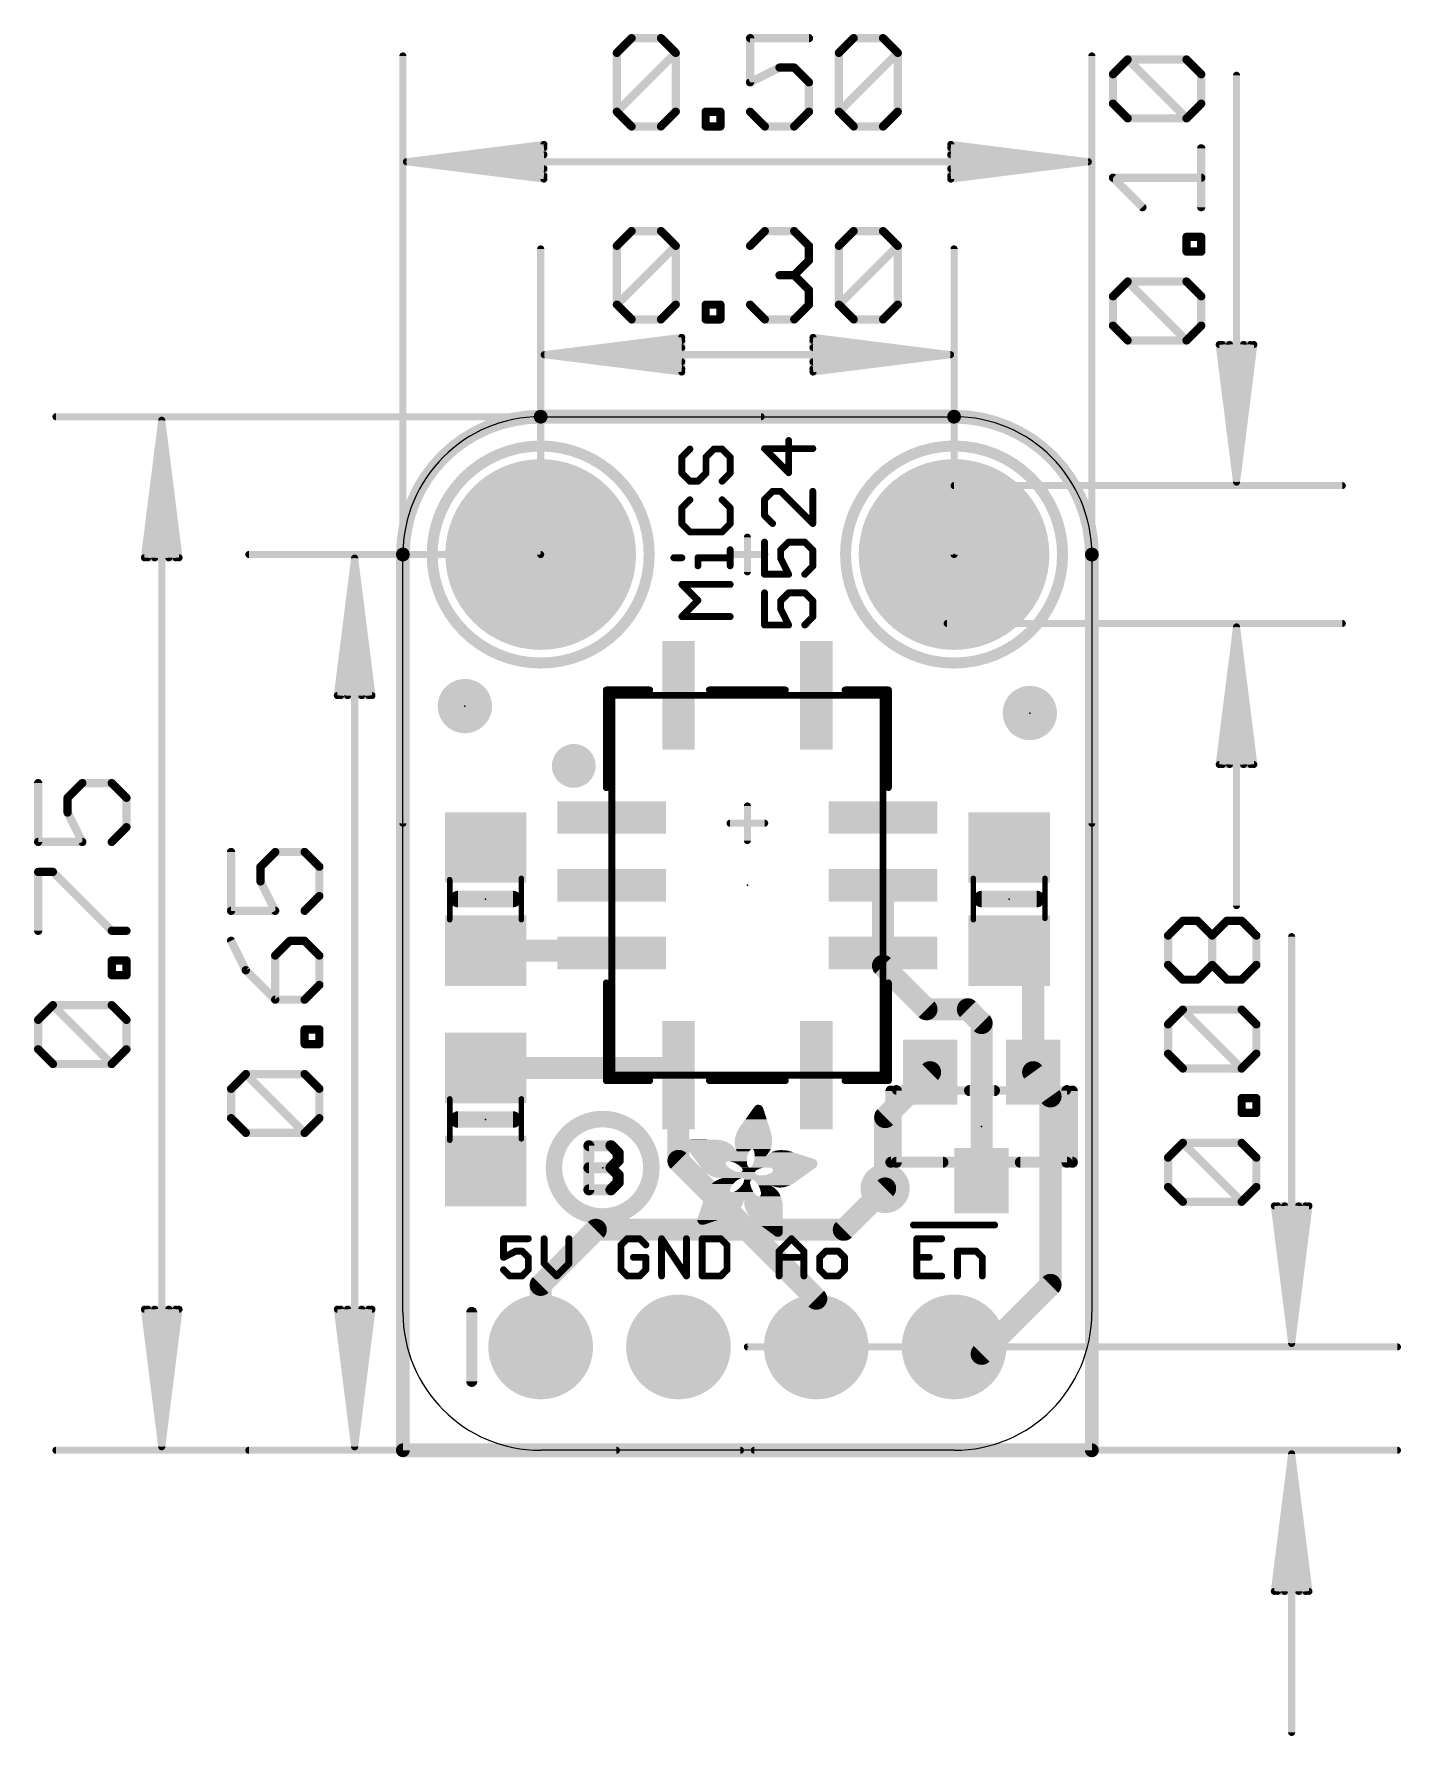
# Model space of a CAD drawing. Extents: x -6.8 to 18.4, y -5.3 to 26.1.
import ezdxf

# ---------------------------------------------------------------- set-up
doc = ezdxf.new("R2010")
doc.units = 0
for name, color, linetype in [('1', 12, 'CONTINUOUS'), ('16', 132, 'CONTINUOUS'), ('17', 110, 'CONTINUOUS'), ('18', 110, 'CONTINUOUS'), ('20', 53, 'CONTINUOUS'), ('21', 40, 'CONTINUOUS'), ('23', 40, 'CONTINUOUS'), ('47', 253, 'CONTINUOUS'), ('51', 253, 'CONTINUOUS')]:
    doc.layers.add(name, color=color, linetype=linetype)

# ---------------------------------------------------------------- blocks, each defined once
blk = doc.blocks.new('PIE')
at = {"const_width": 0.5}
blk.add_lwpolyline([(0, -0.25, 1), (0, 0.25, 1), (0, -0.25)], format="xyb", dxfattribs=at)
blk = doc.blocks.new('RECT')
blk.add_solid([(-0.5, -0.5), (0.5, -0.5), (-0.5, 0.5), (0.5, 0.5)])
blk = doc.blocks.new('ROUNDP')
at = {"const_width": 0.5}
blk.add_lwpolyline([(0, -0.25, 1), (0, 0.25, 1), (0, -0.25)], format="xyb", dxfattribs=at)
blk = doc.blocks.new('ROUNDV')
at = {"const_width": 0.5}
blk.add_lwpolyline([(0, -0.25, 1), (0, 0.25, 1), (0, -0.25)], format="xyb", dxfattribs=at)

msp = doc.modelspace()

# ---------------------------------------------------------------- linework, layer by layer
at = {"layer": '1'}
for points, const_width in [([(2.54, 19.05, 0.4142), (0, 16.51)], 0.254), ([(2.54, 19.1135, 1), (2.54, 18.9865)], 0.127), ([(2.54, 18.9865, 1), (2.54, 19.1135)], 0.127), ([(12.7, 16.51, 0.4142), (10.16, 19.05)], 0.254), ([(10.16, 19.1135, 1), (10.16, 18.9865)], 0.127), ([(10.16, 18.9865, 1), (10.16, 19.1135)], 0.127), ([(0.0635, 16.51, 1), (-0.0635, 16.51)], 0.127), ([(12.7635, 16.51, 1), (12.6365, 16.51)], 0.127), ([(-0.0635, 16.51, 1), (0.0635, 16.51)], 0.127), ([(12.6365, 16.51, 1), (12.7635, 16.51)], 0.127), ([(8.9516, 10.414, 1), (8.7484, 10.414)], 0.2032), ([(1.524, 9.3116, 1), (1.524, 9.1084)], 0.2032), ([(3.9516, 9.21, 1), (3.7484, 9.21)], 0.2032), ([(3.85, 9.1084, 1), (3.85, 9.3116)], 0.2032), ([(11.176, 9.3116, 1), (11.176, 9.1084)], 0.2032), ([(11.7196, 9.21, 1), (11.5164, 9.21)], 0.2032), ([(11.618, 9.1084, 1), (11.618, 9.3116)], 0.2032), ([(3.7484, 9.164, 1), (3.9516, 9.164)], 0.2032), ([(8.9516, 9.164, 1), (8.7484, 9.164)], 0.2032), ([(8.7484, 9.164, 1), (8.9516, 9.164)], 0.2032), ([(8.9218, 9.0018, 1), (8.7782, 8.8582)], 0.2032), ([(8.7484, 8.93, 1), (8.9516, 8.93)], 0.2032), ([(9.652, 8.2296, 1), (9.652, 8.0264)], 0.2032), ([(9.5802, 8.0562, 1), (9.7238, 8.1998)], 0.2032), ([(10.4858, 8.1998, 1), (10.3422, 8.0562)], 0.2032), ([(10.414, 8.0264, 1), (10.414, 8.2296)], 0.2032), ([(10.7696, 7.874, 1), (10.5664, 7.874)], 0.2032), ([(10.5962, 7.8022, 1), (10.7398, 7.9458)], 0.2032), ([(1.524, 7.1476, 1), (1.524, 6.9444)], 0.2032), ([(5.1816, 7.046, 1), (4.9784, 7.046)], 0.2032), ([(5.08, 6.9444, 1), (5.08, 7.1476)], 0.2032), ([(5.1816, 6.914, 1), (4.9784, 6.914)], 0.2032), ([(4.9784, 6.914, 1), (5.1816, 6.914)], 0.2032), ([(9.7898, 6.8972, 1), (9.6462, 7.0408)], 0.2032), ([(11.7006, 7.0281, 1), (11.5354, 6.9099)], 0.2032), ([(11.5164, 6.969, 1), (11.7196, 6.969)], 0.2032), ([(12.0396, 6.522, 1), (11.8364, 6.522)], 0.2032), ([(11.8554, 6.4629, 1), (12.0206, 6.5811)], 0.2032), ([(8.9916, 6.141, 1), (8.7884, 6.141)], 0.2032), ([(8.8182, 6.2128, 1), (8.9618, 6.0692)], 0.2032), ([(4.9784, 5.334, 1), (5.1816, 5.334)], 0.2032), ([(5.1518, 5.4058, 1), (5.0082, 5.2622)], 0.2032), ([(10.5664, 4.969, 1), (10.7696, 4.969)], 0.2032), ([(8.7884, 4.826, 1), (8.9916, 4.826)], 0.2032), ([(11.8364, 3.048, 1), (12.0396, 3.048)], 0.2032), ([(12.0098, 2.9762, 1), (11.8662, 3.1198)], 0.2032), ([(7.7216, 2.794, 1), (7.5184, 2.794)], 0.2032), ([(7.5482, 2.7222, 1), (7.6918, 2.8658)], 0.2032), ([(7.5184, 1.905, 1), (7.7216, 1.905)], 0.2032), ([(10.1846, 2.0036, 1), (10.1354, 1.8064)], 0.2032), ([(10.5962, 1.8498, 1), (10.7398, 1.7062)], 0.2032), ([(10.6434, 1.6794, 1), (10.6926, 1.8766)], 0.2032), ([(0, 0.0635, 1), (0, -0.0635)], 0.127), ([(-0.0635, 0, 1), (0.0635, 0)], 0.127), ([(12.6365, 0, 1), (12.7635, 0)], 0.127), ([(12.7, -0.0635, 1), (12.7, 0.0635)], 0.127)]:
    msp.add_lwpolyline(points, format="xyb", dxfattribs=dict(at, const_width=const_width))
for points, const_width in [([(2.54, 19.05), (10.16, 19.05)], 0.254), ([(0, 0), (0, 16.51)], 0.254), ([(12.7, 16.51), (12.7, 0)], 0.254), ([(8.85, 9.164), (8.85, 10.414)], 0.4064), ([(1.524, 9.21), (3.85, 9.21)], 0.4064), ([(3.85, 9.21), (3.85, 9.164)], 0.4064), ([(11.176, 9.21), (11.618, 9.21)], 0.4064), ([(11.618, 9.21), (11.618, 6.969)], 0.4064), ([(8.85, 9.164), (8.85, 8.93)], 0.4064), ([(8.85, 8.93), (9.652, 8.128)], 0.4064), ([(9.652, 8.128), (10.414, 8.128)], 0.4064), ([(10.414, 8.128), (10.668, 7.874)], 0.4064), ([(10.668, 7.874), (10.668, 4.969)], 0.4064), ([(1.524, 7.046), (5.08, 7.046)], 0.4064), ([(5.08, 7.046), (5.08, 6.914)], 0.4064), ([(5.08, 6.914), (5.08, 5.334)], 0.4064), ([(9.718, 6.969), (8.89, 6.141)], 0.4064), ([(11.618, 6.969), (11.938, 6.522)], 0.4064), ([(11.938, 6.522), (11.938, 3.048)], 0.4064), ([(8.89, 6.141), (8.89, 4.826)], 0.4064), ([(5.08, 5.334), (7.62, 2.794)], 0.4064), ([(11.938, 3.048), (10.668, 1.778)], 0.4064), ([(7.62, 2.794), (7.62, 1.905)], 0.4064), ([(10.668, 1.778), (10.16, 1.905)], 0.4064), ([(12.7, 0), (0, 0)], 0.254)]:
    msp.add_lwpolyline(points, dxfattribs=dict(at, const_width=const_width))
at = {"layer": '16', "const_width": 0.4064}
for points in [[(8.89, 4.826), (8.128, 4.064)], [(3.556, 4.064), (2.54, 3.048)], [(8.128, 4.064), (3.556, 4.064)], [(2.54, 3.048), (2.54, 1.905)]]:
    msp.add_lwpolyline(points, dxfattribs=at)
at = {"layer": '16', "const_width": 0.2032}
for points in [[(8.9618, 4.7542, 1), (8.8182, 4.8978)], [(3.556, 4.1656, 1), (3.556, 3.9624)], [(3.6278, 3.9922, 1), (3.4842, 4.1358)], [(8.0562, 4.1358, 1), (8.1998, 3.9922)], [(8.128, 3.9624, 1), (8.128, 4.1656)], [(2.6416, 3.048, 1), (2.4384, 3.048)], [(2.4682, 3.1198, 1), (2.6118, 2.9762)], [(2.4384, 1.905, 1), (2.6416, 1.905)]]:
    msp.add_lwpolyline(points, format="xyb", dxfattribs=at)
at = {"layer": '20'}
for p, q in [((2.54, 19.05), (10.16, 19.05)), ((0, 2.54), (0, 16.51)), ((12.7, 16.51), (12.7, 2.54)), ((10.16, 0), (2.54, 0))]:
    msp.add_line(p, q, dxfattribs=at)
for centre, start, end in [((2.54, 16.51), 90, 180), ((10.16, 16.51), 0, 90), ((2.54, 2.54), 180, 270), ((10.16, 2.54), 270, 0)]:
    msp.add_arc(centre, 2.54, start, end, dxfattribs=at)
at = {"layer": '21'}
for points, const_width in [([(2.54, 14.51, 1), (2.54, 18.51, 1), (2.54, 14.51)], 0.2032), ([(5.3135, 18.4318, 1), (5.2686, 18.4767)], 0.0635), ([(5.7359, 18.486, 1), (5.7359, 18.4225)], 0.0635), ([(5.7584, 18.4318, 1), (5.7135, 18.4767)], 0.0635), ([(5.9067, 18.4767, 1), (5.8618, 18.4318)], 0.0635), ([(5.8842, 18.4225, 1), (5.8842, 18.486)], 0.0635), ([(6.6667, 18.4936, 1), (6.6667, 18.4301)], 0.0635), ([(6.6892, 18.4843, 1), (6.6443, 18.4394)], 0.0635), ([(7.1434, 18.6102, 1), (7.0799, 18.6102)], 0.0635), ([(7.5565, 18.4301, 1), (7.5565, 18.4936)], 0.0635), ([(10.16, 14.51, 1), (10.16, 18.51, 1), (10.16, 14.51)], 0.2032), ([(5.1745, 18.306, 1), (5.111, 18.306)], 0.0635), ([(5.1203, 18.3284, 1), (5.1652, 18.2835)], 0.0635), ([(5.6194, 18.306, 1), (5.5559, 18.306)], 0.0635), ([(5.5652, 18.3284, 1), (5.6101, 18.2835)], 0.0635), ([(6.0643, 18.306, 1), (6.0008, 18.306)], 0.0635), ([(6.01, 18.2835, 1), (6.055, 18.3284)], 0.0635), ([(5.111, 18.0094, 1), (5.1745, 18.0094)], 0.0635), ([(5.1652, 18.0318, 1), (5.1203, 17.9869)], 0.0635), ([(5.291, 17.8928, 1), (5.291, 17.8293)], 0.0635), ([(5.2686, 17.8386, 1), (5.3135, 17.8835)], 0.0635), ([(5.4169, 17.8835, 1), (5.4618, 17.8386)], 0.0635), ([(5.4393, 17.8293, 1), (5.4393, 17.8928)], 0.0635), ([(5.5559, 18.0094, 1), (5.6194, 18.0094)], 0.0635), ([(5.6101, 17.9869, 1), (5.5652, 18.0318)], 0.0635), ([(5.8618, 17.8835, 1), (5.9067, 17.8386)], 0.0635), ([(6.0008, 18.0094, 1), (6.0643, 18.0094)], 0.0635), ([(6.055, 17.9869, 1), (6.01, 18.0318)], 0.0635), ([(7.0799, 18.017, 1), (7.1434, 18.017)], 0.0635), ([(7.0892, 17.9946, 1), (7.1341, 18.0395)], 0.0635), ([(5.3135, 17.4963, 1), (5.2686, 17.5412)], 0.0635), ([(5.9067, 17.5412, 1), (5.8618, 17.4963)], 0.0635), ([(6.6985, 17.5264, 1), (6.635, 17.5264)], 0.0635), ([(6.6443, 17.5488, 1), (6.6892, 17.5039)], 0.0635), ([(6.815, 17.7064, 1), (6.815, 17.6429)], 0.0635), ([(6.8375, 17.6522, 1), (6.7926, 17.6971)], 0.0635), ([(6.9858, 17.6971, 1), (6.9409, 17.6522)], 0.0635), ([(6.9633, 17.6429, 1), (6.9633, 17.7064)], 0.0635), ([(7.5883, 17.6747, 1), (7.5248, 17.6747)], 0.0635), ([(5.1745, 17.3705, 1), (5.111, 17.3705)], 0.0635), ([(5.1203, 17.3929, 1), (5.1652, 17.348)], 0.0635), ([(6.0643, 17.3705, 1), (6.0008, 17.3705)], 0.0635), ([(6.01, 17.348, 1), (6.055, 17.3929)], 0.0635), ([(6.6892, 17.2522, 1), (6.6443, 17.2073)], 0.0635), ([(6.635, 17.2298, 1), (6.6985, 17.2298)], 0.0635), ([(5.111, 17.0739, 1), (5.1745, 17.0739)], 0.0635), ([(5.1652, 17.0963, 1), (5.1203, 17.0514)], 0.0635), ([(5.291, 16.9573, 1), (5.291, 16.8938)], 0.0635), ([(5.2686, 16.9031, 1), (5.3135, 16.948)], 0.0635), ([(5.8618, 16.948, 1), (5.9067, 16.9031)], 0.0635), ([(5.8842, 16.8938, 1), (5.8842, 16.9573)], 0.0635), ([(6.0008, 17.0739, 1), (6.0643, 17.0739)], 0.0635), ([(6.055, 17.0514, 1), (6.01, 17.0963)], 0.0635), ([(6.7926, 17.059, 1), (6.8375, 17.1039)], 0.0635), ([(7.5248, 17.0815, 1), (7.5883, 17.0815)], 0.0635), ([(7.534, 17.059, 1), (7.579, 17.1039)], 0.0635), ([(6.0643, 16.5985, 1), (6.0008, 16.5985)], 0.0635), ([(6.6985, 16.7392, 1), (6.635, 16.7392)], 0.0635), ([(6.9951, 16.5909, 1), (6.9316, 16.5909)], 0.0635), ([(6.9409, 16.6133, 1), (6.9858, 16.5684)], 0.0635), ([(7.1116, 16.7709, 1), (7.1116, 16.7074)], 0.0635), ([(7.1341, 16.7167, 1), (7.0892, 16.7616)], 0.0635), ([(7.4307, 16.7616, 1), (7.3858, 16.7167)], 0.0635), ([(7.4082, 16.7074, 1), (7.4082, 16.7709)], 0.0635), ([(7.5883, 16.5909, 1), (7.5248, 16.5909)], 0.0635), ([(7.534, 16.5684, 1), (7.579, 16.6133)], 0.0635), ([(4.9944, 16.4819, 1), (4.9944, 16.4184)], 0.0635), ([(5.1427, 16.4184, 1), (5.1427, 16.4819)], 0.0635), ([(5.4393, 16.4819, 1), (5.4393, 16.4184)], 0.0635), ([(5.4711, 16.4502, 1), (5.4076, 16.4502)], 0.0635), ([(5.4076, 16.3019, 1), (5.4711, 16.3019)], 0.0635), ([(6.0008, 16.3019, 1), (6.0643, 16.3019)], 0.0635), ([(6.0325, 16.4184, 1), (6.0325, 16.4819)], 0.0635), ([(6.9917, 16.4568, 1), (6.9349, 16.4284)], 0.0635), ([(6.9316, 16.4426, 1), (6.9951, 16.4426)], 0.0635), ([(7.5248, 16.2943, 1), (7.5883, 16.2943)], 0.0635), ([(7.579, 16.2718, 1), (7.534, 16.3167)], 0.0635), ([(5.1427, 15.9913, 1), (5.1427, 15.9278)], 0.0635), ([(5.1652, 15.982, 1), (5.1203, 15.9371)], 0.0635), ([(6.0325, 15.9278, 1), (6.0325, 15.9913)], 0.0635), ([(6.6667, 16.1777, 1), (6.6667, 16.1142)], 0.0635), ([(6.635, 16.146, 1), (6.6985, 16.146)], 0.0635), ([(7.0832, 16.1318, 1), (7.14, 16.1602)], 0.0635), ([(7.1116, 16.1142, 1), (7.1116, 16.1777)], 0.0635), ([(7.3858, 16.1684, 1), (7.4307, 16.1235)], 0.0635), ([(5.4169, 15.6405, 1), (5.4618, 15.6854)], 0.0635), ([(5.4618, 15.6405, 1), (5.4169, 15.6854)], 0.0635), ([(6.6985, 15.8036, 1), (6.635, 15.8036)], 0.0635), ([(6.9951, 15.6553, 1), (6.9316, 15.6553)], 0.0635), ([(6.9409, 15.6778, 1), (6.9858, 15.6329)], 0.0635), ([(7.1116, 15.8354, 1), (7.1116, 15.7719)], 0.0635), ([(7.1341, 15.7812, 1), (7.0892, 15.8261)], 0.0635), ([(7.4307, 15.8261, 1), (7.3858, 15.7812)], 0.0635), ([(7.4082, 15.7719, 1), (7.4082, 15.8354)], 0.0635), ([(7.5883, 15.6553, 1), (7.5248, 15.6553)], 0.0635), ([(7.534, 15.6329, 1), (7.579, 15.6778)], 0.0635), ([(5.1427, 15.3981, 1), (5.1427, 15.3346)], 0.0635), ([(5.1203, 15.3888, 1), (5.1652, 15.3439)], 0.0635), ([(6.0325, 15.3346, 1), (6.0325, 15.3981)], 0.0635), ([(6.9917, 15.5212, 1), (6.9349, 15.4928)], 0.0635), ([(6.9316, 15.507, 1), (6.9951, 15.507)], 0.0635), ([(7.5248, 15.3588, 1), (7.5883, 15.3588)], 0.0635), ([(7.579, 15.3363, 1), (7.534, 15.3812)], 0.0635), ([(6.6667, 15.2422, 1), (6.6667, 15.1787)], 0.0635), ([(6.635, 15.2105, 1), (6.6985, 15.2105)], 0.0635), ([(7.0832, 15.1963, 1), (7.14, 15.2247)], 0.0635), ([(7.1116, 15.1787, 1), (7.1116, 15.2422)], 0.0635), ([(7.3858, 15.2329, 1), (7.4307, 15.188)], 0.0635), ([(3.7818, 14.014, 1), (3.7182, 14.014)], 0.0635), ([(3.75, 14.0458, 1), (3.75, 13.9823)], 0.0635), ([(4.55, 13.9823, 1), (4.55, 14.0458)], 0.0635), ([(5.65, 14.0458, 1), (5.65, 13.9823)], 0.0635), ([(7.05, 13.9823, 1), (7.05, 14.0458)], 0.0635), ([(8.15, 14.0458, 1), (8.15, 13.9823)], 0.0635), ([(8.9818, 14.014, 1), (8.9183, 14.014)], 0.0635), ([(8.95, 13.9823, 1), (8.95, 14.0458)], 0.0635), ([(3.15, 12.414, 1), (3.15, 12.814, 1), (3.15, 12.414)], 0.4064), ([(3.7182, 12.214, 1), (3.7818, 12.214)], 0.0635), ([(8.9183, 12.214, 1), (8.9818, 12.214)], 0.0635), ([(1.016, 10.2362, 1), (1.016, 10.0838)], 0.1524), ([(2.032, 10.0838, 1), (2.032, 10.2362)], 0.1524), ([(10.668, 10.2362, 1), (10.668, 10.0838)], 0.1524), ([(11.684, 10.0838, 1), (11.684, 10.2362)], 0.1524), ([(3.7818, 8.614, 1), (3.7182, 8.614)], 0.0635), ([(8.9818, 8.614, 1), (8.9183, 8.614)], 0.0635), ([(3.7182, 6.814, 1), (3.7818, 6.814)], 0.0635), ([(3.75, 6.8457, 1), (3.75, 6.7823)], 0.0635), ([(4.55, 6.7823, 1), (4.55, 6.8457)], 0.0635), ([(5.65, 6.8457, 1), (5.65, 6.7823)], 0.0635), ([(7.05, 6.7823, 1), (7.05, 6.8457)], 0.0635), ([(8.15, 6.8457, 1), (8.15, 6.7823)], 0.0635), ([(8.9183, 6.814, 1), (8.9818, 6.814)], 0.0635), ([(9.0464, 6.6214, 1), (8.9448, 6.6214)], 0.1016), ([(8.95, 6.7823, 1), (8.95, 6.8457)], 0.0635), ([(10.4456, 6.6802, 1), (10.4456, 6.5786)], 0.1016), ([(10.9044, 6.5786, 1), (10.9044, 6.6802)], 0.1016), ([(12.3912, 6.6214, 1), (12.2896, 6.6214)], 0.1016), ([(1.016, 6.1722, 1), (1.016, 6.0198)], 0.1524), ([(2.032, 6.0198, 1), (2.032, 6.1722)], 0.1524), ([(3.683, 4.309, 1), (3.683, 6.105, 1), (3.683, 4.309)], 0.3048), ([(3.4798, 5.6141, 1), (3.3782, 5.6141)], 0.1016), ([(3.429, 5.6649, 1), (3.429, 5.5633)], 0.1016), ([(3.8717, 5.65, 1), (3.7998, 5.5782)], 0.1016), ([(3.8357, 5.5633, 1), (3.8357, 5.6649)], 0.1016), ([(4.0221, 5.4785, 1), (3.9205, 5.4785)], 0.1016), ([(3.9205, 5.3429, 1), (4.0221, 5.3429)], 0.1016), ([(3.9354, 5.4426, 1), (4.0072, 5.5144)], 0.1016), ([(4.0072, 5.307, 1), (3.9354, 5.3788)], 0.1016), ([(8.9956, 5.3594, 1), (8.9956, 5.2578)], 0.1016), ([(8.9448, 5.3086, 1), (9.0464, 5.3086)], 0.1016), ([(9.9544, 5.2578, 1), (9.9544, 5.3594)], 0.1016), ([(11.3816, 5.3594, 1), (11.3816, 5.2578)], 0.1016), ([(12.2896, 5.3086, 1), (12.3912, 5.3086)], 0.1016), ([(12.3404, 5.2578, 1), (12.3404, 5.3594)], 0.1016), ([(3.429, 5.2581, 1), (3.429, 5.1565)], 0.1016), ([(3.8717, 5.2433, 1), (3.7998, 5.1714)], 0.1016), ([(3.7998, 5.2433, 1), (3.8717, 5.1714)], 0.1016), ([(3.8357, 5.1565, 1), (3.8357, 5.2581)], 0.1016), ([(4.0221, 5.0718, 1), (3.9205, 5.0718)], 0.1016), ([(3.9354, 5.0358, 1), (4.0072, 5.1077)], 0.1016), ([(4.0072, 4.9003, 1), (3.9354, 4.9721)], 0.1016), ([(3.429, 4.8514, 1), (3.429, 4.7498)], 0.1016), ([(3.3782, 4.8006, 1), (3.4798, 4.8006)], 0.1016), ([(3.7998, 4.8365, 1), (3.8717, 4.7647)], 0.1016), ([(3.8357, 4.7498, 1), (3.8357, 4.8514)], 0.1016), ([(3.9205, 4.9362, 1), (4.0221, 4.9362)], 0.1016), ([(9.4116, 4.1846, 1), (9.4116, 4.1212)], 0.0635), ([(10.9084, 4.1212, 1), (10.9084, 4.1846)], 0.0635), ([(1.8868, 3.8995, 1), (1.8233, 3.8995)], 0.0635), ([(1.8551, 3.9312, 1), (1.8551, 3.8677)], 0.0635), ([(2.3127, 3.8677, 1), (2.3127, 3.9312)], 0.0635), ([(2.6353, 3.8995, 1), (2.5717, 3.8995)], 0.0635), ([(3.0928, 3.8995, 1), (3.0293, 3.8995)], 0.0635), ([(4.0526, 3.7851, 1), (3.9891, 3.7851)], 0.0635), ([(3.9984, 3.8075, 1), (4.0433, 3.7626)], 0.0635), ([(4.1353, 3.9312, 1), (4.1353, 3.8677)], 0.0635), ([(4.1577, 3.877, 1), (4.1128, 3.9219)], 0.0635), ([(4.3865, 3.9219, 1), (4.3416, 3.877)], 0.0635), ([(4.3641, 3.8677, 1), (4.3641, 3.9312)], 0.0635), ([(4.456, 3.7626, 1), (4.5009, 3.8075)], 0.0635), ([(4.801, 3.8995, 1), (4.7375, 3.8995)], 0.0635), ([(4.7957, 3.9171, 1), (4.7429, 3.8819)], 0.0635), ([(5.2586, 3.8995, 1), (5.1951, 3.8995)], 0.0635), ([(5.5495, 3.8995, 1), (5.486, 3.8995)], 0.0635), ([(5.5177, 3.9312, 1), (5.5177, 3.8677)], 0.0635), ([(5.8834, 3.9219, 1), (5.8384, 3.877)], 0.0635), ([(5.8609, 3.8677, 1), (5.8609, 3.9312)], 0.0635), ([(6.0071, 3.7851, 1), (5.9436, 3.7851)], 0.0635), ([(5.9528, 3.7626, 1), (5.9978, 3.8075)], 0.0635), ([(7.1863, 3.9219, 1), (7.1414, 3.877)], 0.0635), ([(7.1863, 3.877, 1), (7.1414, 3.9219)], 0.0635), ([(9.5068, 3.8995, 1), (9.4433, 3.8995)], 0.0635), ([(9.4751, 3.9312, 1), (9.4751, 3.8677)], 0.0635), ([(9.9327, 3.8677, 1), (9.9327, 3.9312)], 0.0635), ([(1.8233, 3.5563, 1), (1.8868, 3.5563)], 0.0635), ([(1.8409, 3.5847, 1), (1.8693, 3.5279)], 0.0635), ([(2.0839, 3.7024, 1), (2.0839, 3.6389)], 0.0635), ([(2.0981, 3.6423, 1), (2.0697, 3.6991)], 0.0635), ([(2.2207, 3.6931, 1), (2.1758, 3.6482)], 0.0635), ([(2.1983, 3.6389, 1), (2.1983, 3.7024)], 0.0635), ([(2.3444, 3.5563, 1), (2.2809, 3.5563)], 0.0635), ([(2.2902, 3.5338, 1), (2.3351, 3.5787)], 0.0635), ([(2.5717, 3.4419, 1), (2.6353, 3.4419)], 0.0635), ([(2.626, 3.4643, 1), (2.581, 3.4194)], 0.0635), ([(3.0293, 3.4419, 1), (3.0928, 3.4419)], 0.0635), ([(3.0835, 3.4194, 1), (3.0386, 3.4643)], 0.0635), ([(4.2497, 3.588, 1), (4.2497, 3.5245)], 0.0635), ([(4.5102, 3.5563, 1), (4.4467, 3.5563)], 0.0635), ([(4.4785, 3.5245, 1), (4.4785, 3.588)], 0.0635), ([(6.9668, 3.6707, 1), (6.9033, 3.6707)], 0.0635), ([(6.9126, 3.6931, 1), (6.9575, 3.6482)], 0.0635), ([(6.9351, 3.588, 1), (6.9351, 3.5245)], 0.0635), ([(7.4244, 3.6707, 1), (7.3609, 3.6707)], 0.0635), ([(7.3702, 3.6482, 1), (7.4151, 3.6931)], 0.0635), ([(7.3927, 3.5245, 1), (7.3927, 3.588)], 0.0635), ([(7.7153, 3.5563, 1), (7.6518, 3.5563)], 0.0635), ([(7.661, 3.5787, 1), (7.706, 3.5338)], 0.0635), ([(7.7979, 3.7024, 1), (7.7979, 3.6389)], 0.0635), ([(7.8203, 3.6482, 1), (7.7754, 3.6931)], 0.0635), ([(8.0491, 3.6931, 1), (8.0042, 3.6482)], 0.0635), ([(8.0267, 3.6389, 1), (8.0267, 3.7024)], 0.0635), ([(8.1728, 3.5563, 1), (8.1093, 3.5563)], 0.0635), ([(8.1186, 3.5338, 1), (8.1635, 3.5787)], 0.0635), ([(9.4751, 3.588, 1), (9.4751, 3.5245)], 0.0635), ([(9.7039, 3.5245, 1), (9.7039, 3.588)], 0.0635), ([(10.2235, 3.7024, 1), (10.2235, 3.6389)], 0.0635), ([(10.2553, 3.6707, 1), (10.1918, 3.6707)], 0.0635), ([(10.5891, 3.6931, 1), (10.5442, 3.6482)], 0.0635), ([(10.5667, 3.6389, 1), (10.5667, 3.7024)], 0.0635), ([(10.7128, 3.5563, 1), (10.6493, 3.5563)], 0.0635), ([(10.6586, 3.5338, 1), (10.7035, 3.5787)], 0.0635), ([(1.8775, 3.3499, 1), (1.8326, 3.305)], 0.0635), ([(1.9695, 3.2449, 1), (1.9695, 3.1814)], 0.0635), ([(1.947, 3.1906, 1), (1.9919, 3.2356)], 0.0635), ([(2.1758, 3.2356, 1), (2.2207, 3.1906)], 0.0635), ([(2.1983, 3.1814, 1), (2.1983, 3.2449)], 0.0635), ([(2.2809, 3.3275, 1), (2.3444, 3.3275)], 0.0635), ([(2.3351, 3.305, 1), (2.2902, 3.3499)], 0.0635), ([(2.8098, 3.2356, 1), (2.8547, 3.1906)], 0.0635), ([(2.8098, 3.1906, 1), (2.8547, 3.2356)], 0.0635), ([(4.0433, 3.3499, 1), (3.9984, 3.305)], 0.0635), ([(3.9891, 3.3275, 1), (4.0526, 3.3275)], 0.0635), ([(4.1353, 3.2449, 1), (4.1353, 3.1814)], 0.0635), ([(4.1128, 3.1906, 1), (4.1577, 3.2356)], 0.0635), ([(4.3416, 3.2356, 1), (4.3865, 3.1906)], 0.0635), ([(4.3641, 3.1814, 1), (4.3641, 3.2449)], 0.0635), ([(4.4467, 3.3275, 1), (4.5102, 3.3275)], 0.0635), ([(4.5009, 3.305, 1), (4.456, 3.3499)], 0.0635), ([(4.7375, 3.2131, 1), (4.801, 3.2131)], 0.0635), ([(5.1951, 3.2131, 1), (5.2586, 3.2131)], 0.0635), ([(5.2005, 3.1955, 1), (5.2533, 3.2307)], 0.0635), ([(5.5177, 3.2449, 1), (5.5177, 3.1814)], 0.0635), ([(5.486, 3.2131, 1), (5.5495, 3.2131)], 0.0635), ([(5.8384, 3.2356, 1), (5.8834, 3.1906)], 0.0635), ([(5.8609, 3.1814, 1), (5.8609, 3.2449)], 0.0635), ([(5.9436, 3.3275, 1), (6.0071, 3.3275)], 0.0635), ([(5.9978, 3.305, 1), (5.9528, 3.3499)], 0.0635), ([(6.9033, 3.2131, 1), (6.9668, 3.2131)], 0.0635), ([(7.3609, 3.2131, 1), (7.4244, 3.2131)], 0.0635), ([(7.706, 3.3499, 1), (7.661, 3.305)], 0.0635), ([(7.6518, 3.3275, 1), (7.7153, 3.3275)], 0.0635), ([(7.7979, 3.2449, 1), (7.7979, 3.1814)], 0.0635), ([(7.7754, 3.1906, 1), (7.8203, 3.2356)], 0.0635), ([(8.0042, 3.2356, 1), (8.0491, 3.1906)], 0.0635), ([(8.0267, 3.1814, 1), (8.0267, 3.2449)], 0.0635), ([(8.1093, 3.3275, 1), (8.1728, 3.3275)], 0.0635), ([(8.1635, 3.305, 1), (8.1186, 3.3499)], 0.0635), ([(9.4751, 3.2449, 1), (9.4751, 3.1814)], 0.0635), ([(9.4433, 3.2131, 1), (9.5068, 3.2131)], 0.0635), ([(9.9327, 3.1814, 1), (9.9327, 3.2449)], 0.0635), ([(10.1918, 3.2131, 1), (10.2553, 3.2131)], 0.0635), ([(10.6493, 3.2131, 1), (10.7128, 3.2131)], 0.0635)]:
    msp.add_lwpolyline(points, format="xyb", dxfattribs=dict(at, const_width=const_width))
for points, const_width in [([(5.291, 18.4543), (5.1427, 18.306)], 0.127), ([(5.5876, 18.306), (5.7359, 18.4543)], 0.127), ([(5.7359, 18.4543), (5.8842, 18.4543)], 0.127), ([(5.8842, 18.4543), (6.0325, 18.306)], 0.127), ([(7.5565, 18.4619), (6.6667, 18.4619)], 0.127), ([(6.6667, 18.4619), (7.1116, 18.017)], 0.127), ([(7.1116, 18.017), (7.1116, 18.6102)], 0.127), ([(5.1427, 18.306), (5.1427, 18.0094)], 0.127), ([(5.5876, 18.0094), (5.5876, 18.306)], 0.127), ([(6.0325, 18.306), (6.0325, 18.0094)], 0.127), ([(5.1427, 18.0094), (5.291, 17.8611)], 0.127), ([(5.291, 17.8611), (5.4393, 17.8611)], 0.127), ([(5.4393, 17.8611), (5.5876, 18.0094)], 0.127), ([(6.0325, 18.0094), (5.8842, 17.8611)], 0.127), ([(5.291, 17.5187), (5.1427, 17.3705)], 0.127), ([(6.0325, 17.3705), (5.8842, 17.5187)], 0.127), ([(6.815, 17.6747), (6.6667, 17.5264)], 0.127), ([(6.6667, 17.5264), (6.6667, 17.2298)], 0.127), ([(6.9633, 17.6747), (6.815, 17.6747)], 0.127), ([(7.5565, 17.0815), (6.9633, 17.6747)], 0.127), ([(7.5565, 17.6747), (7.5565, 17.0815)], 0.127), ([(5.1427, 17.3705), (5.1427, 17.0739)], 0.127), ([(6.0325, 17.0739), (6.0325, 17.3705)], 0.127), ([(6.6667, 17.2298), (6.815, 17.0815)], 0.127), ([(5.1427, 17.0739), (5.291, 16.9256)], 0.127), ([(5.291, 16.9256), (5.8842, 16.9256)], 0.127), ([(5.8842, 16.9256), (6.0325, 17.0739)], 0.127), ([(6.0325, 16.3019), (6.0325, 16.5985)], 0.127), ([(6.6667, 16.7392), (6.6667, 16.146)], 0.127), ([(6.9633, 16.5909), (7.1116, 16.7392)], 0.127), ([(6.9633, 16.4426), (6.9633, 16.5909)], 0.127), ([(7.1116, 16.7392), (7.4082, 16.7392)], 0.127), ([(7.4082, 16.7392), (7.5565, 16.5909)], 0.127), ([(7.5565, 16.5909), (7.5565, 16.2943)], 0.127), ([(4.9944, 16.4502), (5.1427, 16.4502)], 0.127), ([(5.4393, 16.3019), (5.4393, 16.4502)], 0.127), ([(5.4393, 16.4502), (6.0325, 16.4502)], 0.127), ([(7.1116, 16.146), (6.9633, 16.4426)], 0.127), ([(7.5565, 16.2943), (7.4082, 16.146)], 0.127), ([(5.4393, 15.663), (5.1427, 15.9596)], 0.127), ([(5.1427, 15.9596), (6.0325, 15.9596)], 0.127), ([(6.6667, 16.146), (7.1116, 16.146)], 0.127), ([(5.1427, 15.3664), (5.4393, 15.663)], 0.127), ([(6.6667, 15.8036), (6.6667, 15.2105)], 0.127), ([(6.9633, 15.6553), (7.1116, 15.8036)], 0.127), ([(6.9633, 15.507), (6.9633, 15.6553)], 0.127), ([(7.1116, 15.8036), (7.4082, 15.8036)], 0.127), ([(7.4082, 15.8036), (7.5565, 15.6553)], 0.127), ([(7.5565, 15.6553), (7.5565, 15.3588)], 0.127), ([(6.0325, 15.3664), (5.1427, 15.3664)], 0.127), ([(7.1116, 15.2105), (6.9633, 15.507)], 0.127), ([(7.5565, 15.3588), (7.4082, 15.2105)], 0.127), ([(6.6667, 15.2105), (7.1116, 15.2105)], 0.127), ([(3.75, 12.214), (3.75, 14.014)], 0.127), ([(3.75, 14.014), (4.55, 14.014)], 0.127), ([(5.65, 14.014), (7.05, 14.014)], 0.127), ([(8.95, 14.014), (8.15, 14.014)], 0.127), ([(8.95, 12.214), (8.95, 14.014)], 0.127), ([(2.032, 10.16), (1.016, 10.16)], 0.3048), ([(10.668, 10.16), (11.684, 10.16)], 0.3048), ([(3.75, 6.814), (3.75, 8.614)], 0.127), ([(8.95, 8.614), (8.95, 6.814)], 0.127), ([(4.55, 6.814), (3.75, 6.814)], 0.127), ([(5.65, 6.814), (7.05, 6.814)], 0.127), ([(8.95, 6.814), (8.15, 6.814)], 0.127), ([(8.9956, 5.3086), (8.9956, 6.6214)], 0.2032), ([(10.4456, 6.6294), (10.9044, 6.6294)], 0.2032), ([(12.3404, 6.6214), (12.3404, 5.3086)], 0.2032), ([(1.016, 6.096), (2.032, 6.096)], 0.3048), ([(3.429, 4.8006), (3.429, 5.6141)], 0.2032), ([(3.429, 5.6141), (3.8357, 5.6141)], 0.2032), ([(3.8357, 5.6141), (3.9713, 5.4785)], 0.2032), ([(3.9713, 5.3429), (3.8357, 5.2073)], 0.2032), ([(3.9713, 5.4785), (3.9713, 5.3429)], 0.2032), ([(9.9544, 5.3086), (8.9956, 5.3086)], 0.2032), ([(12.3404, 5.3086), (11.3816, 5.3086)], 0.2032), ([(3.429, 5.2073), (3.8357, 5.2073)], 0.2032), ([(3.8357, 5.2073), (3.9713, 5.0718)], 0.2032), ([(3.9713, 4.9362), (3.8357, 4.8006)], 0.2032), ([(3.9713, 5.0718), (3.9713, 4.9362)], 0.2032), ([(3.8357, 4.8006), (3.429, 4.8006)], 0.2032), ([(9.4116, 4.1529), (10.9084, 4.1529)], 0.127), ([(2.3127, 3.8995), (1.8551, 3.8995)], 0.127), ([(1.8551, 3.8995), (1.8551, 3.5563)], 0.127), ([(2.6035, 3.8995), (2.6035, 3.4419)], 0.127), ([(3.0611, 3.4419), (3.0611, 3.8995)], 0.127), ([(4.1353, 3.8995), (4.0209, 3.7851)], 0.127), ([(4.0209, 3.7851), (4.0209, 3.3275)], 0.127), ([(4.3641, 3.8995), (4.1353, 3.8995)], 0.127), ([(4.4785, 3.7851), (4.3641, 3.8995)], 0.127), ([(4.7693, 3.2131), (4.7693, 3.8995)], 0.127), ([(4.7693, 3.8995), (5.2269, 3.2131)], 0.127), ([(5.2269, 3.2131), (5.2269, 3.8995)], 0.127), ([(5.5177, 3.8995), (5.5177, 3.2131)], 0.127), ([(5.8609, 3.8995), (5.5177, 3.8995)], 0.127), ([(5.9753, 3.7851), (5.8609, 3.8995)], 0.127), ([(5.9753, 3.3275), (5.9753, 3.7851)], 0.127), ([(6.9351, 3.6707), (7.1639, 3.8995)], 0.127), ([(7.1639, 3.8995), (7.3927, 3.6707)], 0.127), ([(9.9327, 3.8995), (9.4751, 3.8995)], 0.127), ([(9.4751, 3.8995), (9.4751, 3.2131)], 0.127), ([(1.8551, 3.5563), (2.0839, 3.6707)], 0.127), ([(2.0839, 3.6707), (2.1983, 3.6707)], 0.127), ([(2.1983, 3.6707), (2.3127, 3.5563)], 0.127), ([(2.3127, 3.5563), (2.3127, 3.3275)], 0.127), ([(2.6035, 3.4419), (2.8323, 3.2131)], 0.127), ([(2.8323, 3.2131), (3.0611, 3.4419)], 0.127), ([(4.4785, 3.5563), (4.2497, 3.5563)], 0.127), ([(4.4785, 3.3275), (4.4785, 3.5563)], 0.127), ([(6.9351, 3.2131), (6.9351, 3.6707)], 0.127), ([(6.9351, 3.5563), (7.3927, 3.5563)], 0.127), ([(7.3927, 3.6707), (7.3927, 3.2131)], 0.127), ([(7.7979, 3.6707), (7.6835, 3.5563)], 0.127), ([(7.6835, 3.5563), (7.6835, 3.3275)], 0.127), ([(8.0267, 3.6707), (7.7979, 3.6707)], 0.127), ([(8.1411, 3.5563), (8.0267, 3.6707)], 0.127), ([(8.1411, 3.3275), (8.1411, 3.5563)], 0.127), ([(9.4751, 3.5563), (9.7039, 3.5563)], 0.127), ([(10.2235, 3.2131), (10.2235, 3.6707)], 0.127), ([(10.2235, 3.6707), (10.5667, 3.6707)], 0.127), ([(10.5667, 3.6707), (10.6811, 3.5563)], 0.127), ([(10.6811, 3.5563), (10.6811, 3.2131)], 0.127), ([(1.9695, 3.2131), (1.8551, 3.3275)], 0.127), ([(2.1983, 3.2131), (1.9695, 3.2131)], 0.127), ([(2.3127, 3.3275), (2.1983, 3.2131)], 0.127), ([(4.0209, 3.3275), (4.1353, 3.2131)], 0.127), ([(4.1353, 3.2131), (4.3641, 3.2131)], 0.127), ([(4.3641, 3.2131), (4.4785, 3.3275)], 0.127), ([(5.5177, 3.2131), (5.8609, 3.2131)], 0.127), ([(5.8609, 3.2131), (5.9753, 3.3275)], 0.127), ([(7.6835, 3.3275), (7.7979, 3.2131)], 0.127), ([(7.7979, 3.2131), (8.0267, 3.2131)], 0.127), ([(8.0267, 3.2131), (8.1411, 3.3275)], 0.127), ([(9.4751, 3.2131), (9.9327, 3.2131)], 0.127)]:
    msp.add_lwpolyline(points, dxfattribs=dict(at, const_width=const_width))
at = {"layer": '23'}
for p in [(2.54, 16.51), (10.16, 16.51), (1.143, 13.716), (11.557, 13.589), (6.35, 10.414), (1.524, 10.16), (11.176, 10.16), (1.524, 6.096), (10.668, 5.969), (3.683, 5.207), (5.207, 3.937), (6.35, 1.905)]:
    msp.add_point(p, dxfattribs=at)
at = {"layer": '47'}
for points, const_width in [([(3.9448, 25.7555), (4.216, 26.0267)], 0.1524), ([(4.216, 26.0267), (4.7583, 26.0267)], 0.1524), ([(4.7583, 26.0267), (5.0295, 25.7555)], 0.1524), ([(7.4852, 26.0267), (6.4005, 26.0267)], 0.1524), ([(6.4005, 26.0267), (6.4005, 25.2132)], 0.1524), ([(8.0377, 25.7555), (8.3089, 26.0267)], 0.1524), ([(8.3089, 26.0267), (8.8512, 26.0267)], 0.1524), ([(8.8512, 26.0267), (9.1224, 25.7555)], 0.1524), ([(0, 11.557), (0, 25.699)], 0.13), ([(3.9448, 24.6709), (3.9448, 25.7555)], 0.1524), ([(3.9448, 24.6709), (5.0295, 25.7555)], 0.1524), ([(5.0295, 25.7555), (5.0295, 24.6709)], 0.1524), ([(8.0377, 24.6709), (8.0377, 25.7555)], 0.1524), ([(8.0377, 24.6709), (9.1224, 25.7555)], 0.1524), ([(9.1224, 25.7555), (9.1224, 24.6709)], 0.1524), ([(12.7, 11.557), (12.7, 25.699)], 0.13), ([(6.4005, 25.2132), (6.9429, 25.4844)], 0.1524), ([(6.9429, 25.4844), (7.214, 25.4844)], 0.1524), ([(7.214, 25.4844), (7.4852, 25.2132)], 0.1524), ([(13.0893, 25.3626), (13.3605, 25.6338)], 0.1524), ([(13.0893, 24.8203), (13.0893, 25.3626)], 0.1524), ([(13.3605, 25.6338), (14.4451, 25.6338)], 0.1524), ([(14.4451, 24.5491), (13.3605, 25.6338)], 0.1524), ([(14.4451, 25.6338), (14.7163, 25.3626)], 0.1524), ([(14.7163, 25.3626), (14.7163, 24.8203)], 0.1524), ([(7.4852, 25.2132), (7.4852, 24.6709)], 0.1524), ([(15.367, 17.845), (15.367, 25.3428)], 0.13), ([(13.3605, 24.5491), (13.0893, 24.8203)], 0.1524), ([(14.7163, 24.8203), (14.4451, 24.5491)], 0.1524), ([(4.216, 24.3997), (3.9448, 24.6709)], 0.1524), ([(4.7583, 24.3997), (4.216, 24.3997)], 0.1524), ([(5.0295, 24.6709), (4.7583, 24.3997)], 0.1524), ([(5.582, 24.3997), (5.582, 24.6709)], 0.1524), ([(5.582, 24.6709), (5.8531, 24.6709)], 0.1524), ([(5.8531, 24.3997), (5.582, 24.3997)], 0.1524), ([(5.8531, 24.6709), (5.8531, 24.3997)], 0.1524), ([(6.6717, 24.3997), (6.4005, 24.6709)], 0.1524), ([(7.214, 24.3997), (6.6717, 24.3997)], 0.1524), ([(7.4852, 24.6709), (7.214, 24.3997)], 0.1524), ([(8.3089, 24.3997), (8.0377, 24.6709)], 0.1524), ([(8.8512, 24.3997), (8.3089, 24.3997)], 0.1524), ([(9.1224, 24.6709), (8.8512, 24.3997)], 0.1524), ([(14.4451, 24.5491), (13.3605, 24.5491)], 0.1524), ([(0.065, 23.749), (2.6, 24.0682)], 0.13), ([(0.065, 23.749), (2.6, 24.009)], 0.13), ([(0.065, 23.749), (2.6, 23.879)], 0.13), ([(2.6, 24.0682), (2.6, 23.4298)], 0.13), ([(12.635, 23.749), (10.1, 24.0682)], 0.13), ([(10.1, 24.0682), (10.1, 23.4298)], 0.13), ([(12.635, 23.749), (10.1, 24.009)], 0.13), ([(12.635, 23.749), (10.1, 23.879)], 0.13), ([(14.7163, 22.9119), (14.7163, 23.9966)], 0.1524), ([(0.065, 23.749), (12.635, 23.749)], 0.13), ([(2.6, 23.4298), (0.065, 23.749)], 0.13), ([(2.6, 23.619), (0.065, 23.749)], 0.13), ([(2.6, 23.489), (0.065, 23.749)], 0.13), ([(10.1, 23.4298), (12.635, 23.749)], 0.13), ([(10.1, 23.619), (12.635, 23.749)], 0.13), ([(10.1, 23.489), (12.635, 23.749)], 0.13), ([(13.6316, 22.9119), (13.0893, 23.4543)], 0.1524), ([(13.0893, 23.4543), (14.7163, 23.4543)], 0.1524), ([(3.9448, 22.1995), (4.216, 22.4707)], 0.1524), ([(3.9448, 21.1149), (3.9448, 22.1995)], 0.1524), ([(3.9448, 21.1149), (5.0295, 22.1995)], 0.1524), ([(4.216, 22.4707), (4.7583, 22.4707)], 0.1524), ([(4.7583, 22.4707), (5.0295, 22.1995)], 0.1524), ([(5.0295, 22.1995), (5.0295, 21.1149)], 0.1524), ([(6.4005, 22.1995), (6.6717, 22.4707)], 0.1524), ([(6.6717, 22.4707), (7.214, 22.4707)], 0.1524), ([(7.214, 22.4707), (7.4852, 22.1995)], 0.1524), ([(7.4852, 22.1995), (7.4852, 21.9284)], 0.1524), ([(8.0377, 22.1995), (8.3089, 22.4707)], 0.1524), ([(8.0377, 21.1149), (8.0377, 22.1995)], 0.1524), ([(8.0377, 21.1149), (9.1224, 22.1995)], 0.1524), ([(8.3089, 22.4707), (8.8512, 22.4707)], 0.1524), ([(8.8512, 22.4707), (9.1224, 22.1995)], 0.1524), ([(9.1224, 22.1995), (9.1224, 21.1149)], 0.1524), ([(14.4451, 22.0934), (14.4451, 22.3645)], 0.1524), ([(14.4451, 22.3645), (14.7163, 22.3645)], 0.1524), ([(14.7163, 22.3645), (14.7163, 22.0934)], 0.1524), ([(2.54, 16.51), (2.54, 22.143)], 0.13), ([(7.4852, 21.9284), (7.214, 21.6572)], 0.1524), ([(10.16, 16.51), (10.16, 22.143)], 0.13), ([(14.7163, 22.0934), (14.4451, 22.0934)], 0.1524), ([(7.214, 21.6572), (6.9429, 21.6572)], 0.1524), ([(7.214, 21.6572), (7.4852, 21.386)], 0.1524), ([(7.4852, 21.386), (7.4852, 21.1149)], 0.1524), ([(13.0893, 21.2697), (13.3605, 21.5409)], 0.1524), ([(13.0893, 20.7274), (13.0893, 21.2697)], 0.1524), ([(13.3605, 21.5409), (14.4451, 21.5409)], 0.1524), ([(14.4451, 20.4562), (13.3605, 21.5409)], 0.1524), ([(14.4451, 21.5409), (14.7163, 21.2697)], 0.1524), ([(14.7163, 21.2697), (14.7163, 20.7274)], 0.1524), ([(4.216, 20.8437), (3.9448, 21.1149)], 0.1524), ([(5.0295, 21.1149), (4.7583, 20.8437)], 0.1524), ([(5.582, 20.8437), (5.582, 21.1149)], 0.1524), ([(5.582, 21.1149), (5.8531, 21.1149)], 0.1524), ([(5.8531, 21.1149), (5.8531, 20.8437)], 0.1524), ([(6.6717, 20.8437), (6.4005, 21.1149)], 0.1524), ([(7.4852, 21.1149), (7.214, 20.8437)], 0.1524), ([(8.3089, 20.8437), (8.0377, 21.1149)], 0.1524), ([(9.1224, 21.1149), (8.8512, 20.8437)], 0.1524), ([(4.7583, 20.8437), (4.216, 20.8437)], 0.1524), ([(5.8531, 20.8437), (5.582, 20.8437)], 0.1524), ([(7.214, 20.8437), (6.6717, 20.8437)], 0.1524), ([(8.8512, 20.8437), (8.3089, 20.8437)], 0.1524), ([(13.3605, 20.4562), (13.0893, 20.7274)], 0.1524), ([(14.7163, 20.7274), (14.4451, 20.4562)], 0.1524), ([(2.605, 20.193), (5.14, 20.5122)], 0.13), ([(2.605, 20.193), (5.14, 20.453)], 0.13), ([(5.14, 20.5122), (5.14, 19.8738)], 0.13), ([(10.095, 20.193), (7.56, 20.5122)], 0.13), ([(7.56, 20.5122), (7.56, 19.8738)], 0.13), ([(10.095, 20.193), (7.56, 20.453)], 0.13), ([(14.4451, 20.4562), (13.3605, 20.4562)], 0.1524), ([(15.367, 17.845), (15.0478, 20.38)], 0.13), ([(15.0478, 20.38), (15.6862, 20.38)], 0.13), ([(15.367, 17.845), (15.107, 20.38)], 0.13), ([(15.367, 17.845), (15.237, 20.38)], 0.13), ([(15.6862, 20.38), (15.367, 17.845)], 0.13), ([(15.497, 20.38), (15.367, 17.845)], 0.13), ([(15.627, 20.38), (15.367, 17.845)], 0.13), ([(2.605, 20.193), (5.14, 20.323)], 0.13), ([(2.605, 20.193), (10.095, 20.193)], 0.13), ([(5.14, 19.8738), (2.605, 20.193)], 0.13), ([(5.14, 20.063), (2.605, 20.193)], 0.13), ([(5.14, 19.933), (2.605, 20.193)], 0.13), ([(10.095, 20.193), (7.56, 20.323)], 0.13), ([(7.56, 19.8738), (10.095, 20.193)], 0.13), ([(7.56, 20.063), (10.095, 20.193)], 0.13), ([(7.56, 19.933), (10.095, 20.193)], 0.13), ([(6.604, 19.05), (-6.395, 19.05)], 0.13), ([(-4.445, 18.985), (-4.7642, 16.45)], 0.13), ([(-4.445, 18.985), (-4.705, 16.45)], 0.13), ([(-4.445, 18.985), (-4.575, 16.45)], 0.13), ([(-4.445, 0.065), (-4.445, 18.985)], 0.13), ([(-4.1258, 16.45), (-4.445, 18.985)], 0.13), ([(-4.315, 16.45), (-4.445, 18.985)], 0.13), ([(-4.185, 16.45), (-4.445, 18.985)], 0.13), ([(10.16, 17.78), (17.317, 17.78)], 0.13), ([(6.35, 16.1908), (6.35, 16.8292)], 0.13), ([(-4.7642, 16.45), (-4.1258, 16.45)], 0.13), ([(2.54, 16.51), (-2.839, 16.51)], 0.13), ([(-0.889, 16.445), (-1.2082, 13.91)], 0.13), ([(-0.889, 16.445), (-1.149, 13.91)], 0.13), ([(-0.889, 16.445), (-1.019, 13.91)], 0.13), ([(-0.889, 16.445), (-0.889, 0.065)], 0.13), ([(-0.5698, 13.91), (-0.889, 16.445)], 0.13), ([(-0.759, 13.91), (-0.889, 16.445)], 0.13), ([(-0.629, 13.91), (-0.889, 16.445)], 0.13), ([(6.0308, 16.51), (6.6692, 16.51)], 0.13), ([(10.033, 15.24), (17.317, 15.24)], 0.13), ([(15.367, 15.175), (15.0478, 12.64)], 0.13), ([(15.367, 15.175), (15.107, 12.64)], 0.13), ([(15.367, 15.175), (15.237, 12.64)], 0.13), ([(15.367, 15.175), (15.367, 10.04)], 0.13), ([(15.6862, 12.64), (15.367, 15.175)], 0.13), ([(15.497, 12.64), (15.367, 15.175)], 0.13), ([(15.627, 12.64), (15.367, 15.175)], 0.13), ([(-1.2082, 13.91), (-0.5698, 13.91)], 0.13), ([(15.0478, 12.64), (15.6862, 12.64)], 0.13), ([(-6.7227, 12.2974), (-6.7227, 11.2127)], 0.1524), ([(-6.1804, 12.0262), (-5.9092, 12.2974)], 0.1524), ([(-5.9092, 12.2974), (-5.3669, 12.2974)], 0.1524), ([(-5.3669, 12.2974), (-5.0957, 12.0262)], 0.1524), ([(-6.1804, 11.755), (-6.1804, 12.0262)], 0.1524), ([(-5.0957, 12.0262), (-5.0957, 11.4839)], 0.1524), ([(6.35, 11.2378), (6.35, 11.8762)], 0.13), ([(-5.9092, 11.2127), (-6.1804, 11.755)], 0.1524), ([(6.0308, 11.557), (6.6692, 11.557)], 0.13), ([(-5.0957, 11.4839), (-5.3669, 11.2127)], 0.1524), ([(-6.7227, 11.2127), (-5.9092, 11.2127)], 0.1524), ([(-3.1667, 11.0274), (-3.1667, 9.9427)], 0.1524), ([(-2.6244, 10.7562), (-2.3532, 11.0274)], 0.1524), ([(-2.3532, 11.0274), (-1.8109, 11.0274)], 0.1524), ([(-1.8109, 11.0274), (-1.5397, 10.7562)], 0.1524), ([(-6.7227, 9.5755), (-6.7227, 10.6602)], 0.1524), ([(-6.7227, 10.6602), (-6.4515, 10.6602)], 0.1524), ([(-6.4515, 10.6602), (-5.3669, 9.5755)], 0.1524), ([(-2.6244, 10.485), (-2.6244, 10.7562)], 0.1524), ([(-1.5397, 10.7562), (-1.5397, 10.2139)], 0.1524), ([(-2.3532, 9.9427), (-2.6244, 10.485)], 0.1524), ([(-1.5397, 10.2139), (-1.8109, 9.9427)], 0.1524), ([(-3.1667, 9.9427), (-2.3532, 9.9427)], 0.1524), ([(14.1053, 9.4876), (14.3765, 9.7588)], 0.1524), ([(14.3765, 9.7588), (14.6476, 9.7588)], 0.1524), ([(14.6476, 9.7588), (14.9188, 9.4876)], 0.1524), ([(14.9188, 9.4876), (15.19, 9.7588)], 0.1524), ([(15.19, 9.7588), (15.4611, 9.7588)], 0.1524), ([(15.4611, 9.7588), (15.7323, 9.4876)], 0.1524), ([(-5.3669, 9.5755), (-5.0957, 9.5755)], 0.1524), ([(-3.1667, 9.3902), (-2.8955, 8.8479)], 0.1524), ([(-2.082, 9.3902), (-2.3532, 9.119)], 0.1524), ([(-1.8109, 9.3902), (-2.082, 9.3902)], 0.1524), ([(-1.5397, 9.119), (-1.8109, 9.3902)], 0.1524), ([(14.1053, 8.9453), (14.1053, 9.4876)], 0.1524), ([(14.9188, 8.9453), (14.9188, 9.4876)], 0.1524), ([(15.7323, 9.4876), (15.7323, 8.9453)], 0.1524), ([(16.383, 1.97), (16.383, 9.4678)], 0.13), ([(-5.3669, 8.757), (-5.3669, 9.0281)], 0.1524), ([(-5.3669, 9.0281), (-5.0957, 9.0281)], 0.1524), ([(-5.0957, 9.0281), (-5.0957, 8.757)], 0.1524), ([(-2.3532, 9.119), (-2.3532, 8.3055)], 0.1524), ([(-1.5397, 8.5767), (-1.5397, 9.119)], 0.1524), ([(-5.0957, 8.757), (-5.3669, 8.757)], 0.1524), ([(-2.8955, 8.8479), (-2.3532, 8.3055)], 0.1524), ([(14.3765, 8.6741), (14.1053, 8.9453)], 0.1524), ([(14.9188, 8.9453), (14.6476, 8.6741)], 0.1524), ([(15.19, 8.6741), (14.9188, 8.9453)], 0.1524), ([(15.7323, 8.9453), (15.4611, 8.6741)], 0.1524), ([(-1.8109, 8.3055), (-1.5397, 8.5767)], 0.1524), ([(14.6476, 8.6741), (14.3765, 8.6741)], 0.1524), ([(15.4611, 8.6741), (15.19, 8.6741)], 0.1524), ([(-6.7227, 7.9333), (-6.4515, 8.2045)], 0.1524), ([(-6.4515, 8.2045), (-5.3669, 8.2045)], 0.1524), ([(-5.3669, 7.1198), (-6.4515, 8.2045)], 0.1524), ([(-5.3669, 8.2045), (-5.0957, 7.9333)], 0.1524), ([(-2.3532, 8.3055), (-1.8109, 8.3055)], 0.1524), ([(14.1053, 7.8504), (14.3765, 8.1216)], 0.1524), ([(14.3765, 8.1216), (15.4611, 8.1216)], 0.1524), ([(15.4611, 7.0369), (14.3765, 8.1216)], 0.1524), ([(15.4611, 8.1216), (15.7323, 7.8504)], 0.1524), ([(-6.7227, 7.391), (-6.7227, 7.9333)], 0.1524), ([(-5.0957, 7.9333), (-5.0957, 7.391)], 0.1524), ([(14.1053, 7.3081), (14.1053, 7.8504)], 0.1524), ([(15.7323, 7.8504), (15.7323, 7.3081)], 0.1524), ([(-1.8109, 7.487), (-1.8109, 7.7581)], 0.1524), ([(-1.8109, 7.7581), (-1.5397, 7.7581)], 0.1524), ([(-1.5397, 7.487), (-1.8109, 7.487)], 0.1524), ([(-1.5397, 7.7581), (-1.5397, 7.487)], 0.1524), ([(-6.4515, 7.1198), (-6.7227, 7.391)], 0.1524), ([(-5.0957, 7.391), (-5.3669, 7.1198)], 0.1524), ([(14.3765, 7.0369), (14.1053, 7.3081)], 0.1524), ([(15.7323, 7.3081), (15.4611, 7.0369)], 0.1524), ([(-5.3669, 7.1198), (-6.4515, 7.1198)], 0.1524), ([(-3.1667, 6.6633), (-2.8955, 6.9345)], 0.1524), ([(-2.8955, 6.9345), (-1.8109, 6.9345)], 0.1524), ([(-1.8109, 5.8498), (-2.8955, 6.9345)], 0.1524), ([(-1.8109, 6.9345), (-1.5397, 6.6633)], 0.1524), ([(15.4611, 7.0369), (14.3765, 7.0369)], 0.1524), ([(-3.1667, 6.121), (-3.1667, 6.6633)], 0.1524), ([(-1.5397, 6.6633), (-1.5397, 6.121)], 0.1524), ([(15.4611, 6.2184), (15.4611, 6.4895)], 0.1524), ([(15.4611, 6.4895), (15.7323, 6.4895)], 0.1524), ([(15.7323, 6.2184), (15.4611, 6.2184)], 0.1524), ([(15.7323, 6.4895), (15.7323, 6.2184)], 0.1524), ([(-2.8955, 5.8498), (-3.1667, 6.121)], 0.1524), ([(-1.5397, 6.121), (-1.8109, 5.8498)], 0.1524), ([(-1.8109, 5.8498), (-2.8955, 5.8498)], 0.1524), ([(14.1053, 5.3947), (14.3765, 5.6659)], 0.1524), ([(14.3765, 5.6659), (15.4611, 5.6659)], 0.1524), ([(15.4611, 4.5812), (14.3765, 5.6659)], 0.1524), ([(15.4611, 5.6659), (15.7323, 5.3947)], 0.1524), ([(14.1053, 4.8524), (14.1053, 5.3947)], 0.1524), ([(15.7323, 5.3947), (15.7323, 4.8524)], 0.1524), ([(14.3765, 4.5812), (14.1053, 4.8524)], 0.1524), ([(15.7323, 4.8524), (15.4611, 4.5812)], 0.1524), ([(15.4611, 4.5812), (14.3765, 4.5812)], 0.1524), ([(16.383, 1.97), (16.0638, 4.505)], 0.13), ([(16.0638, 4.505), (16.7022, 4.505)], 0.13), ([(16.383, 1.97), (16.123, 4.505)], 0.13), ([(16.383, 1.97), (16.253, 4.505)], 0.13), ([(16.7022, 4.505), (16.383, 1.97)], 0.13), ([(16.513, 4.505), (16.383, 1.97)], 0.13), ([(16.643, 4.505), (16.383, 1.97)], 0.13), ([(-4.445, 0.065), (-4.7642, 2.6)], 0.13), ([(-4.7642, 2.6), (-4.1258, 2.6)], 0.13), ([(-4.445, 0.065), (-4.705, 2.6)], 0.13), ([(-4.445, 0.065), (-4.575, 2.6)], 0.13), ([(-4.1258, 2.6), (-4.445, 0.065)], 0.13), ([(-4.315, 2.6), (-4.445, 0.065)], 0.13), ([(-4.185, 2.6), (-4.445, 0.065)], 0.13), ([(-0.889, 0.065), (-1.2082, 2.6)], 0.13), ([(-1.2082, 2.6), (-0.5698, 2.6)], 0.13), ([(-0.889, 0.065), (-1.149, 2.6)], 0.13), ([(-0.889, 0.065), (-1.019, 2.6)], 0.13), ([(-0.5698, 2.6), (-0.889, 0.065)], 0.13), ([(-0.759, 2.6), (-0.889, 0.065)], 0.13), ([(-0.629, 2.6), (-0.889, 0.065)], 0.13), ([(6.35, 1.905), (18.333, 1.905)], 0.13), ([(6.223, 0), (-6.395, 0)], 0.13), ([(3.937, 0), (-2.839, 0)], 0.13), ([(6.477, 0), (18.333, 0)], 0.13), ([(16.383, -0.065), (16.0638, -2.6)], 0.13), ([(16.383, -0.065), (16.123, -2.6)], 0.13), ([(16.383, -0.065), (16.253, -2.6)], 0.13), ([(16.383, -0.065), (16.383, -5.2)], 0.13), ([(16.7022, -2.6), (16.383, -0.065)], 0.13), ([(16.513, -2.6), (16.383, -0.065)], 0.13), ([(16.643, -2.6), (16.383, -0.065)], 0.13), ([(16.0638, -2.6), (16.7022, -2.6)], 0.13)]:
    msp.add_lwpolyline(points, dxfattribs=dict(at, const_width=const_width))
for points, const_width in [([(4.216, 26.0648, 1), (4.216, 25.9886)], 0.0762), ([(4.2429, 25.9997, 1), (4.189, 26.0536)], 0.0762), ([(4.7852, 26.0536, 1), (4.7314, 25.9997)], 0.0762), ([(4.7583, 25.9886, 1), (4.7583, 26.0648)], 0.0762), ([(6.4005, 26.0648, 1), (6.4005, 25.9886)], 0.0762), ([(6.4386, 26.0267, 1), (6.3624, 26.0267)], 0.0762), ([(7.4852, 25.9886, 1), (7.4852, 26.0648)], 0.0762), ([(8.3089, 26.0648, 1), (8.3089, 25.9886)], 0.0762), ([(8.3358, 25.9997, 1), (8.2819, 26.0536)], 0.0762), ([(8.8781, 26.0536, 1), (8.8243, 25.9997)], 0.0762), ([(8.8512, 25.9886, 1), (8.8512, 26.0648)], 0.0762), ([(0.0325, 25.699, 1), (-0.0325, 25.699)], 0.065), ([(3.9829, 25.7555, 1), (3.9067, 25.7555)], 0.0762), ([(3.9179, 25.7825, 1), (3.9718, 25.7286)], 0.0762), ([(5.0676, 25.7555, 1), (4.9914, 25.7555)], 0.0762), ([(5.0564, 25.7286, 1), (5.0025, 25.7825)], 0.0762), ([(5.0025, 25.7286, 1), (5.0564, 25.7825)], 0.0762), ([(8.0758, 25.7555, 1), (7.9996, 25.7555)], 0.0762), ([(8.0108, 25.7825, 1), (8.0646, 25.7286)], 0.0762), ([(9.1605, 25.7555, 1), (9.0843, 25.7555)], 0.0762), ([(9.1493, 25.7286, 1), (9.0954, 25.7825)], 0.0762), ([(9.0954, 25.7286, 1), (9.1493, 25.7825)], 0.0762), ([(12.7325, 25.699, 1), (12.6675, 25.699)], 0.065), ([(6.9429, 25.5225, 1), (6.9429, 25.4463)], 0.0762), ([(6.9599, 25.4503, 1), (6.9258, 25.5184)], 0.0762), ([(7.241, 25.5113, 1), (7.1871, 25.4574)], 0.0762), ([(7.214, 25.4463, 1), (7.214, 25.5225)], 0.0762), ([(13.1274, 25.3626, 1), (13.0512, 25.3626)], 0.0762), ([(13.0624, 25.3895, 1), (13.1163, 25.3356)], 0.0762), ([(13.3874, 25.6607, 1), (13.3335, 25.6068)], 0.0762), ([(13.3605, 25.6719, 1), (13.3605, 25.5957)], 0.0762), ([(13.3874, 25.6068, 1), (13.3335, 25.6607)], 0.0762), ([(14.4721, 25.6607, 1), (14.4182, 25.6068)], 0.0762), ([(14.4451, 25.5957, 1), (14.4451, 25.6719)], 0.0762), ([(14.7544, 25.3626, 1), (14.6782, 25.3626)], 0.0762), ([(14.6894, 25.3356, 1), (14.7432, 25.3895)], 0.0762), ([(6.3835, 25.2473, 1), (6.4176, 25.1791)], 0.0762), ([(6.3624, 25.2132, 1), (6.4386, 25.2132)], 0.0762), ([(7.5233, 25.2132, 1), (7.4471, 25.2132)], 0.0762), ([(7.4583, 25.1863, 1), (7.5121, 25.2401)], 0.0762), ([(15.3995, 25.3428, 1), (15.3345, 25.3428)], 0.065), ([(13.1163, 24.8472, 1), (13.0624, 24.7933)], 0.0762), ([(13.0512, 24.8203, 1), (13.1274, 24.8203)], 0.0762), ([(14.6782, 24.8203, 1), (14.7544, 24.8203)], 0.0762), ([(14.7432, 24.7933, 1), (14.6894, 24.8472)], 0.0762), ([(3.9718, 24.6978, 1), (3.9179, 24.6439)], 0.0762), ([(3.9179, 24.6978, 1), (3.9718, 24.6439)], 0.0762), ([(3.9067, 24.6709, 1), (3.9829, 24.6709)], 0.0762), ([(4.216, 24.4378, 1), (4.216, 24.3616)], 0.0762), ([(4.7583, 24.3616, 1), (4.7583, 24.4378)], 0.0762), ([(4.9914, 24.6709, 1), (5.0676, 24.6709)], 0.0762), ([(5.0564, 24.6439, 1), (5.0025, 24.6978)], 0.0762), ([(5.6201, 24.6709, 1), (5.5439, 24.6709)], 0.0762), ([(5.582, 24.709, 1), (5.582, 24.6328)], 0.0762), ([(5.582, 24.4378, 1), (5.582, 24.3616)], 0.0762), ([(5.8912, 24.6709, 1), (5.815, 24.6709)], 0.0762), ([(5.8531, 24.6328, 1), (5.8531, 24.709)], 0.0762), ([(5.8531, 24.3616, 1), (5.8531, 24.4378)], 0.0762), ([(6.4275, 24.6978, 1), (6.3736, 24.6439)], 0.0762), ([(6.6717, 24.4378, 1), (6.6717, 24.3616)], 0.0762), ([(7.214, 24.3616, 1), (7.214, 24.4378)], 0.0762), ([(7.4471, 24.6709, 1), (7.5233, 24.6709)], 0.0762), ([(7.5121, 24.6439, 1), (7.4583, 24.6978)], 0.0762), ([(8.0646, 24.6978, 1), (8.0108, 24.6439)], 0.0762), ([(8.0108, 24.6978, 1), (8.0646, 24.6439)], 0.0762), ([(7.9996, 24.6709, 1), (8.0758, 24.6709)], 0.0762), ([(8.3089, 24.4378, 1), (8.3089, 24.3616)], 0.0762), ([(8.8512, 24.3616, 1), (8.8512, 24.4378)], 0.0762), ([(9.0843, 24.6709, 1), (9.1605, 24.6709)], 0.0762), ([(9.1493, 24.6439, 1), (9.0954, 24.6978)], 0.0762), ([(13.3605, 24.5872, 1), (13.3605, 24.511)], 0.0762), ([(13.3335, 24.5221, 1), (13.3874, 24.576)], 0.0762), ([(14.4182, 24.576, 1), (14.4721, 24.5221)], 0.0762), ([(14.4182, 24.5221, 1), (14.4721, 24.576)], 0.0762), ([(14.4451, 24.511, 1), (14.4451, 24.5872)], 0.0762), ([(4.189, 24.3728, 1), (4.2429, 24.4266)], 0.0762), ([(4.7314, 24.4266, 1), (4.7852, 24.3728)], 0.0762), ([(5.5439, 24.3997, 1), (5.6201, 24.3997)], 0.0762), ([(5.815, 24.3997, 1), (5.8912, 24.3997)], 0.0762), ([(6.6448, 24.3728, 1), (6.6986, 24.4266)], 0.0762), ([(7.1871, 24.4266, 1), (7.241, 24.3728)], 0.0762), ([(8.2819, 24.3728, 1), (8.3358, 24.4266)], 0.0762), ([(8.8243, 24.4266, 1), (8.8781, 24.3728)], 0.0762), ([(2.6325, 24.0682, 1), (2.5675, 24.0682)], 0.065), ([(2.6041, 24.036, 1), (2.5959, 24.1005)], 0.065), ([(2.6033, 23.9767, 1), (2.5967, 24.0413)], 0.065), ([(2.6017, 23.8465, 1), (2.5983, 23.9115)], 0.065), ([(10.1041, 24.1005, 1), (10.0959, 24.036)], 0.065), ([(10.1325, 24.0682, 1), (10.0675, 24.0682)], 0.065), ([(10.1033, 24.0413, 1), (10.0967, 23.9767)], 0.065), ([(10.1017, 23.9115, 1), (10.0983, 23.8465)], 0.065), ([(14.7544, 23.9966, 1), (14.6782, 23.9966)], 0.0762), ([(0.065, 23.7815, 1), (0.065, 23.7165)], 0.065), ([(0.0691, 23.7812, 1), (0.0609, 23.7168)], 0.065), ([(0.0633, 23.7815, 1), (0.0667, 23.7165)], 0.065), ([(0.0667, 23.7815, 1), (0.0633, 23.7165)], 0.065), ([(0.0683, 23.7813, 1), (0.0617, 23.7167)], 0.065), ([(0.0617, 23.7813, 1), (0.0683, 23.7167)], 0.065), ([(0.0609, 23.7812, 1), (0.0691, 23.7168)], 0.065), ([(2.5967, 23.4567, 1), (2.6033, 23.5213)], 0.065), ([(2.5983, 23.5865, 1), (2.6017, 23.6515)], 0.065), ([(10.0983, 23.6515, 1), (10.1017, 23.5865)], 0.065), ([(10.0967, 23.5213, 1), (10.1033, 23.4567)], 0.065), ([(12.6391, 23.7168, 1), (12.6309, 23.7812)], 0.065), ([(12.6309, 23.7168, 1), (12.6391, 23.7812)], 0.065), ([(12.6383, 23.7167, 1), (12.6317, 23.7813)], 0.065), ([(12.6317, 23.7167, 1), (12.6383, 23.7813)], 0.065), ([(12.6333, 23.7165, 1), (12.6367, 23.7815)], 0.065), ([(12.6367, 23.7165, 1), (12.6333, 23.7815)], 0.065), ([(12.635, 23.7165, 1), (12.635, 23.7815)], 0.065), ([(13.1163, 23.4812, 1), (13.0624, 23.4273)], 0.0762), ([(13.0893, 23.4924, 1), (13.0893, 23.4162)], 0.0762), ([(14.7163, 23.4162, 1), (14.7163, 23.4924)], 0.0762), ([(2.5675, 23.4298, 1), (2.6325, 23.4298)], 0.065), ([(2.5959, 23.3975, 1), (2.6041, 23.462)], 0.065), ([(10.0959, 23.462, 1), (10.1041, 23.3975)], 0.065), ([(10.0675, 23.4298, 1), (10.1325, 23.4298)], 0.065), ([(13.6047, 22.885, 1), (13.6586, 22.9389)], 0.0762), ([(14.6782, 22.9119, 1), (14.7544, 22.9119)], 0.0762), ([(3.9829, 22.1995, 1), (3.9067, 22.1995)], 0.0762), ([(4.216, 22.5088, 1), (4.216, 22.4326)], 0.0762), ([(4.2429, 22.4437, 1), (4.189, 22.4976)], 0.0762), ([(4.7852, 22.4976, 1), (4.7314, 22.4437)], 0.0762), ([(4.7583, 22.4326, 1), (4.7583, 22.5088)], 0.0762), ([(5.0676, 22.1995, 1), (4.9914, 22.1995)], 0.0762), ([(5.0564, 22.1726, 1), (5.0025, 22.2265)], 0.0762), ([(6.6717, 22.5088, 1), (6.6717, 22.4326)], 0.0762), ([(6.6986, 22.4437, 1), (6.6448, 22.4976)], 0.0762), ([(7.241, 22.4976, 1), (7.1871, 22.4437)], 0.0762), ([(7.214, 22.4326, 1), (7.214, 22.5088)], 0.0762), ([(7.5233, 22.1995, 1), (7.4471, 22.1995)], 0.0762), ([(8.0758, 22.1995, 1), (7.9996, 22.1995)], 0.0762), ([(8.3089, 22.5088, 1), (8.3089, 22.4326)], 0.0762), ([(8.3358, 22.4437, 1), (8.2819, 22.4976)], 0.0762), ([(8.8781, 22.4976, 1), (8.8243, 22.4437)], 0.0762), ([(8.8512, 22.4326, 1), (8.8512, 22.5088)], 0.0762), ([(9.1605, 22.1995, 1), (9.0843, 22.1995)], 0.0762), ([(9.1493, 22.1726, 1), (9.0954, 22.2265)], 0.0762), ([(14.4832, 22.3645, 1), (14.407, 22.3645)], 0.0762), ([(14.4451, 22.4026, 1), (14.4451, 22.3264)], 0.0762), ([(14.7544, 22.3645, 1), (14.6782, 22.3645)], 0.0762), ([(14.7163, 22.3264, 1), (14.7163, 22.4026)], 0.0762), ([(2.5725, 22.143, 1), (2.5075, 22.143)], 0.065), ([(3.9179, 22.2265, 1), (3.9718, 22.1726)], 0.0762), ([(5.0025, 22.1726, 1), (5.0564, 22.2265)], 0.0762), ([(6.3736, 22.2265, 1), (6.4275, 22.1726)], 0.0762), ([(7.4471, 21.9284, 1), (7.5233, 21.9284)], 0.0762), ([(7.4583, 22.1726, 1), (7.5121, 22.2265)], 0.0762), ([(7.5121, 21.9014, 1), (7.4583, 21.9553)], 0.0762), ([(8.0108, 22.2265, 1), (8.0646, 22.1726)], 0.0762), ([(9.0954, 22.1726, 1), (9.1493, 22.2265)], 0.0762), ([(10.1925, 22.143, 1), (10.1275, 22.143)], 0.065), ([(14.4451, 22.1315, 1), (14.4451, 22.0553)], 0.0762), ([(14.407, 22.0934, 1), (14.4832, 22.0934)], 0.0762), ([(14.6782, 22.0934, 1), (14.7544, 22.0934)], 0.0762), ([(14.7163, 22.0553, 1), (14.7163, 22.1315)], 0.0762), ([(6.9429, 21.6953, 1), (6.9429, 21.6191)], 0.0762), ([(7.241, 21.6841, 1), (7.1871, 21.6303)], 0.0762), ([(7.1871, 21.6841, 1), (7.241, 21.6303)], 0.0762), ([(7.214, 21.6191, 1), (7.214, 21.6953)], 0.0762), ([(7.5233, 21.386, 1), (7.4471, 21.386)], 0.0762), ([(7.4583, 21.3591, 1), (7.5121, 21.413)], 0.0762), ([(13.1274, 21.2697, 1), (13.0512, 21.2697)], 0.0762), ([(13.0624, 21.2966, 1), (13.1163, 21.2428)], 0.0762), ([(13.3874, 21.5678, 1), (13.3335, 21.5139)], 0.0762), ([(13.3605, 21.579, 1), (13.3605, 21.5028)], 0.0762), ([(13.3874, 21.5139, 1), (13.3335, 21.5678)], 0.0762), ([(14.4721, 21.5678, 1), (14.4182, 21.5139)], 0.0762), ([(14.4451, 21.5028, 1), (14.4451, 21.579)], 0.0762), ([(14.7544, 21.2697, 1), (14.6782, 21.2697)], 0.0762), ([(14.6894, 21.2428, 1), (14.7432, 21.2966)], 0.0762), ([(3.9718, 21.1418, 1), (3.9179, 21.0879)], 0.0762), ([(3.9179, 21.1418, 1), (3.9718, 21.0879)], 0.0762), ([(3.9067, 21.1149, 1), (3.9829, 21.1149)], 0.0762), ([(4.9914, 21.1149, 1), (5.0676, 21.1149)], 0.0762), ([(5.0564, 21.0879, 1), (5.0025, 21.1418)], 0.0762), ([(5.6201, 21.1149, 1), (5.5439, 21.1149)], 0.0762), ([(5.582, 21.153, 1), (5.582, 21.0768)], 0.0762), ([(5.8912, 21.1149, 1), (5.815, 21.1149)], 0.0762), ([(5.8531, 21.0768, 1), (5.8531, 21.153)], 0.0762), ([(6.4275, 21.1418, 1), (6.3736, 21.0879)], 0.0762), ([(7.4471, 21.1149, 1), (7.5233, 21.1149)], 0.0762), ([(7.5121, 21.0879, 1), (7.4583, 21.1418)], 0.0762), ([(8.0646, 21.1418, 1), (8.0108, 21.0879)], 0.0762), ([(8.0108, 21.1418, 1), (8.0646, 21.0879)], 0.0762), ([(7.9996, 21.1149, 1), (8.0758, 21.1149)], 0.0762), ([(9.0843, 21.1149, 1), (9.1605, 21.1149)], 0.0762), ([(9.1493, 21.0879, 1), (9.0954, 21.1418)], 0.0762), ([(4.216, 20.8818, 1), (4.216, 20.8056)], 0.0762), ([(4.189, 20.8168, 1), (4.2429, 20.8706)], 0.0762), ([(4.7314, 20.8706, 1), (4.7852, 20.8168)], 0.0762), ([(4.7583, 20.8056, 1), (4.7583, 20.8818)], 0.0762), ([(5.582, 20.8818, 1), (5.582, 20.8056)], 0.0762), ([(5.5439, 20.8437, 1), (5.6201, 20.8437)], 0.0762), ([(5.815, 20.8437, 1), (5.8912, 20.8437)], 0.0762), ([(5.8531, 20.8056, 1), (5.8531, 20.8818)], 0.0762), ([(6.6717, 20.8818, 1), (6.6717, 20.8056)], 0.0762), ([(6.6448, 20.8168, 1), (6.6986, 20.8706)], 0.0762), ([(7.1871, 20.8706, 1), (7.241, 20.8168)], 0.0762), ([(7.214, 20.8056, 1), (7.214, 20.8818)], 0.0762), ([(8.3089, 20.8818, 1), (8.3089, 20.8056)], 0.0762), ([(8.2819, 20.8168, 1), (8.3358, 20.8706)], 0.0762), ([(8.8243, 20.8706, 1), (8.8781, 20.8168)], 0.0762), ([(8.8512, 20.8056, 1), (8.8512, 20.8818)], 0.0762), ([(13.1163, 20.7543, 1), (13.0624, 20.7004)], 0.0762), ([(13.0512, 20.7274, 1), (13.1274, 20.7274)], 0.0762), ([(14.6782, 20.7274, 1), (14.7544, 20.7274)], 0.0762), ([(14.7432, 20.7004, 1), (14.6894, 20.7543)], 0.0762), ([(5.1725, 20.5122, 1), (5.1075, 20.5122)], 0.065), ([(5.1441, 20.48, 1), (5.1359, 20.5445)], 0.065), ([(5.1433, 20.4207, 1), (5.1367, 20.4853)], 0.065), ([(7.5641, 20.5445, 1), (7.5559, 20.48)], 0.065), ([(7.5925, 20.5122, 1), (7.5275, 20.5122)], 0.065), ([(7.5633, 20.4853, 1), (7.5567, 20.4207)], 0.065), ([(13.3605, 20.4943, 1), (13.3605, 20.4181)], 0.0762), ([(13.3335, 20.4293, 1), (13.3874, 20.4831)], 0.0762), ([(14.4182, 20.4831, 1), (14.4721, 20.4293)], 0.0762), ([(14.4182, 20.4293, 1), (14.4721, 20.4831)], 0.0762), ([(14.4451, 20.4181, 1), (14.4451, 20.4943)], 0.0762), ([(15.08, 20.3841, 1), (15.0155, 20.3759)], 0.065), ([(15.0478, 20.4125, 1), (15.0478, 20.3475)], 0.065), ([(15.1393, 20.3833, 1), (15.0747, 20.3767)], 0.065), ([(15.2695, 20.3817, 1), (15.2045, 20.3783)], 0.065), ([(15.5295, 20.3783, 1), (15.4645, 20.3817)], 0.065), ([(15.6593, 20.3767, 1), (15.5947, 20.3833)], 0.065), ([(15.7185, 20.3759, 1), (15.654, 20.3841)], 0.065), ([(15.6862, 20.3475, 1), (15.6862, 20.4125)], 0.065), ([(2.605, 20.2255, 1), (2.605, 20.1605)], 0.065), ([(2.6091, 20.2252, 1), (2.6009, 20.1608)], 0.065), ([(2.6033, 20.2255, 1), (2.6067, 20.1605)], 0.065), ([(2.6067, 20.2255, 1), (2.6033, 20.1605)], 0.065), ([(2.6083, 20.2253, 1), (2.6017, 20.1607)], 0.065), ([(2.6017, 20.2253, 1), (2.6083, 20.1607)], 0.065), ([(2.6009, 20.2252, 1), (2.6091, 20.1608)], 0.065), ([(5.1417, 20.2905, 1), (5.1383, 20.3555)], 0.065), ([(5.1383, 20.0305, 1), (5.1417, 20.0955)], 0.065), ([(7.5617, 20.3555, 1), (7.5583, 20.2905)], 0.065), ([(7.5583, 20.0955, 1), (7.5617, 20.0305)], 0.065), ([(10.0991, 20.1608, 1), (10.0909, 20.2252)], 0.065), ([(10.0909, 20.1608, 1), (10.0991, 20.2252)], 0.065), ([(10.0983, 20.1607, 1), (10.0917, 20.2253)], 0.065), ([(10.0917, 20.1607, 1), (10.0983, 20.2253)], 0.065), ([(10.0933, 20.1605, 1), (10.0967, 20.2255)], 0.065), ([(10.0967, 20.1605, 1), (10.0933, 20.2255)], 0.065), ([(10.095, 20.1605, 1), (10.095, 20.2255)], 0.065), ([(5.1075, 19.8738, 1), (5.1725, 19.8738)], 0.065), ([(5.1359, 19.8415, 1), (5.1441, 19.906)], 0.065), ([(5.1367, 19.9007, 1), (5.1433, 19.9653)], 0.065), ([(7.5567, 19.9653, 1), (7.5633, 19.9007)], 0.065), ([(7.5559, 19.906, 1), (7.5641, 19.8415)], 0.065), ([(7.5275, 19.8738, 1), (7.5925, 19.8738)], 0.065), ([(-6.395, 19.0825, 1), (-6.395, 19.0175)], 0.065), ([(-4.4125, 18.985, 1), (-4.4775, 18.985)], 0.065), ([(-4.4128, 18.9891, 1), (-4.4772, 18.9809)], 0.065), ([(-4.4125, 18.9833, 1), (-4.4775, 18.9867)], 0.065), ([(-4.4125, 18.9867, 1), (-4.4775, 18.9833)], 0.065), ([(-4.4127, 18.9883, 1), (-4.4773, 18.9817)], 0.065), ([(-4.4127, 18.9817, 1), (-4.4773, 18.9883)], 0.065), ([(-4.4128, 18.9809, 1), (-4.4772, 18.9891)], 0.065), ([(6.604, 19.0175, 1), (6.604, 19.0825)], 0.065), ([(15.3348, 17.8491, 1), (15.3992, 17.8409)], 0.065), ([(15.3347, 17.8483, 1), (15.3993, 17.8417)], 0.065), ([(15.3347, 17.8417, 1), (15.3993, 17.8483)], 0.065), ([(15.3348, 17.8409, 1), (15.3992, 17.8491)], 0.065), ([(10.16, 17.8125, 1), (10.16, 17.7475)], 0.065), ([(15.3345, 17.8433, 1), (15.3995, 17.8467)], 0.065), ([(15.3345, 17.8467, 1), (15.3995, 17.8433)], 0.065), ([(15.3345, 17.845, 1), (15.3995, 17.845)], 0.065), ([(17.317, 17.7475, 1), (17.317, 17.8125)], 0.065), ([(6.3825, 16.8292, 1), (6.3175, 16.8292)], 0.065), ([(-4.7965, 16.4541, 1), (-4.732, 16.4459)], 0.065), ([(-4.7642, 16.4825, 1), (-4.7642, 16.4175)], 0.065), ([(-4.7373, 16.4533, 1), (-4.6727, 16.4467)], 0.065), ([(-4.6075, 16.4517, 1), (-4.5425, 16.4483)], 0.065), ([(-4.3475, 16.4483, 1), (-4.2825, 16.4517)], 0.065), ([(-4.2173, 16.4467, 1), (-4.1527, 16.4533)], 0.065), ([(-4.158, 16.4459, 1), (-4.0935, 16.4541)], 0.065), ([(-4.1258, 16.4175, 1), (-4.1258, 16.4825)], 0.065), ([(-2.839, 16.5425, 1), (-2.839, 16.4775)], 0.065), ([(-0.8565, 16.445, 1), (-0.9215, 16.445)], 0.065), ([(-0.8568, 16.4491, 1), (-0.9212, 16.4409)], 0.065), ([(-0.8565, 16.4433, 1), (-0.9215, 16.4467)], 0.065), ([(-0.8565, 16.4467, 1), (-0.9215, 16.4433)], 0.065), ([(-0.8567, 16.4483, 1), (-0.9213, 16.4417)], 0.065), ([(-0.8567, 16.4417, 1), (-0.9213, 16.4483)], 0.065), ([(-0.8568, 16.4409, 1), (-0.9212, 16.4491)], 0.065), ([(2.5075, 16.51, 1), (2.5725, 16.51)], 0.065), ([(2.54, 16.4775, 1), (2.54, 16.5425)], 0.065), ([(6.0308, 16.5425, 1), (6.0308, 16.4775)], 0.065), ([(6.6692, 16.4775, 1), (6.6692, 16.5425)], 0.065), ([(10.1275, 16.51, 1), (10.1925, 16.51)], 0.065), ([(6.3175, 16.1908, 1), (6.3825, 16.1908)], 0.065), ([(10.033, 15.2725, 1), (10.033, 15.2075)], 0.065), ([(15.3995, 15.175, 1), (15.3345, 15.175)], 0.065), ([(15.3992, 15.1791, 1), (15.3348, 15.1709)], 0.065), ([(15.3995, 15.1733, 1), (15.3345, 15.1767)], 0.065), ([(15.3995, 15.1767, 1), (15.3345, 15.1733)], 0.065), ([(15.3993, 15.1783, 1), (15.3347, 15.1717)], 0.065), ([(15.3993, 15.1717, 1), (15.3347, 15.1783)], 0.065), ([(15.3992, 15.1709, 1), (15.3348, 15.1791)], 0.065), ([(17.317, 15.2075, 1), (17.317, 15.2725)], 0.065), ([(-1.2405, 13.9141, 1), (-1.176, 13.9059)], 0.065), ([(-1.2082, 13.9425, 1), (-1.2082, 13.8775)], 0.065), ([(-1.1813, 13.9133, 1), (-1.1167, 13.9067)], 0.065), ([(-1.0515, 13.9117, 1), (-0.9865, 13.9083)], 0.065), ([(-0.7915, 13.9083, 1), (-0.7265, 13.9117)], 0.065), ([(-0.6613, 13.9067, 1), (-0.5967, 13.9133)], 0.065), ([(-0.602, 13.9059, 1), (-0.5375, 13.9141)], 0.065), ([(-0.5698, 13.8775, 1), (-0.5698, 13.9425)], 0.065), ([(15.0155, 12.6441, 1), (15.08, 12.6359)], 0.065), ([(15.0478, 12.6725, 1), (15.0478, 12.6075)], 0.065), ([(15.0747, 12.6433, 1), (15.1393, 12.6367)], 0.065), ([(15.2045, 12.6417, 1), (15.2695, 12.6383)], 0.065), ([(15.4645, 12.6383, 1), (15.5295, 12.6417)], 0.065), ([(15.5947, 12.6367, 1), (15.6593, 12.6433)], 0.065), ([(15.654, 12.6359, 1), (15.7185, 12.6441)], 0.065), ([(15.6862, 12.6075, 1), (15.6862, 12.6725)], 0.065), ([(-6.6846, 12.2974, 1), (-6.7608, 12.2974)], 0.0762), ([(-5.9092, 12.3355, 1), (-5.9092, 12.2593)], 0.0762), ([(-5.8823, 12.2704, 1), (-5.9361, 12.3243)], 0.0762), ([(-5.3399, 12.3243, 1), (-5.3938, 12.2704)], 0.0762), ([(-5.3669, 12.2593, 1), (-5.3669, 12.3355)], 0.0762), ([(-6.1423, 12.0262, 1), (-6.2185, 12.0262)], 0.0762), ([(-6.2073, 12.0531, 1), (-6.1534, 11.9993)], 0.0762), ([(-5.0576, 12.0262, 1), (-5.1338, 12.0262)], 0.0762), ([(-5.1226, 11.9993, 1), (-5.0688, 12.0531)], 0.0762), ([(6.3825, 11.8762, 1), (6.3175, 11.8762)], 0.065), ([(-6.2185, 11.755, 1), (-6.1423, 11.755)], 0.0762), ([(-6.1463, 11.7721, 1), (-6.2144, 11.738)], 0.0762), ([(6.0308, 11.5895, 1), (6.0308, 11.5245)], 0.065), ([(6.6692, 11.5245, 1), (6.6692, 11.5895)], 0.065), ([(-5.1338, 11.4839, 1), (-5.0576, 11.4839)], 0.0762), ([(-5.0688, 11.4569, 1), (-5.1226, 11.5108)], 0.0762), ([(-0.0325, 11.557, 1), (0.0325, 11.557)], 0.065), ([(12.6675, 11.557, 1), (12.7325, 11.557)], 0.065), ([(-6.7227, 11.2508, 1), (-6.7227, 11.1746)], 0.0762), ([(-6.7608, 11.2127, 1), (-6.6846, 11.2127)], 0.0762), ([(-5.9433, 11.1957, 1), (-5.8751, 11.2297)], 0.0762), ([(-5.9092, 11.1746, 1), (-5.9092, 11.2508)], 0.0762), ([(-5.3938, 11.2396, 1), (-5.3399, 11.1858)], 0.0762), ([(-3.1286, 11.0274, 1), (-3.2048, 11.0274)], 0.0762), ([(-2.3532, 11.0655, 1), (-2.3532, 10.9893)], 0.0762), ([(-2.3263, 11.0004, 1), (-2.3801, 11.0543)], 0.0762), ([(-1.7839, 11.0543, 1), (-1.8378, 11.0004)], 0.0762), ([(-1.8109, 10.9893, 1), (-1.8109, 11.0655)], 0.0762), ([(6.3175, 11.2378, 1), (6.3825, 11.2378)], 0.065), ([(-6.6846, 10.6602, 1), (-6.7608, 10.6602)], 0.0762), ([(-6.7227, 10.6983, 1), (-6.7227, 10.6221)], 0.0762), ([(-6.4246, 10.6871, 1), (-6.4785, 10.6333)], 0.0762), ([(-6.4515, 10.6221, 1), (-6.4515, 10.6983)], 0.0762), ([(-2.5863, 10.7562, 1), (-2.6625, 10.7562)], 0.0762), ([(-2.6513, 10.7831, 1), (-2.5974, 10.7293)], 0.0762), ([(-1.5016, 10.7562, 1), (-1.5778, 10.7562)], 0.0762), ([(-1.5666, 10.7293, 1), (-1.5128, 10.7831)], 0.0762), ([(-2.6625, 10.485, 1), (-2.5863, 10.485)], 0.0762), ([(-2.5903, 10.5021, 1), (-2.6584, 10.468)], 0.0762), ([(-1.5778, 10.2139, 1), (-1.5016, 10.2139)], 0.0762), ([(-1.5128, 10.1869, 1), (-1.5666, 10.2408)], 0.0762), ([(15.3345, 10.04, 1), (15.3995, 10.04)], 0.065), ([(-3.1667, 9.9808, 1), (-3.1667, 9.9046)], 0.0762), ([(-3.2048, 9.9427, 1), (-3.1286, 9.9427)], 0.0762), ([(-2.3873, 9.9257, 1), (-2.3191, 9.9597)], 0.0762), ([(-2.3532, 9.9046, 1), (-2.3532, 9.9808)], 0.0762), ([(-1.8378, 9.9696, 1), (-1.7839, 9.9158)], 0.0762), ([(14.3765, 9.7969, 1), (14.3765, 9.7207)], 0.0762), ([(14.4034, 9.7318, 1), (14.3495, 9.7857)], 0.0762), ([(14.6746, 9.7857, 1), (14.6207, 9.7318)], 0.0762), ([(14.6476, 9.7207, 1), (14.6476, 9.7969)], 0.0762), ([(15.19, 9.7969, 1), (15.19, 9.7207)], 0.0762), ([(15.2169, 9.7318, 1), (15.163, 9.7857)], 0.0762), ([(15.4881, 9.7857, 1), (15.4342, 9.7318)], 0.0762), ([(15.4611, 9.7207, 1), (15.4611, 9.7969)], 0.0762), ([(-6.7608, 9.5755, 1), (-6.6846, 9.5755)], 0.0762), ([(-5.3669, 9.6136, 1), (-5.3669, 9.5374)], 0.0762), ([(-5.3938, 9.5486, 1), (-5.3399, 9.6025)], 0.0762), ([(-5.0957, 9.5374, 1), (-5.0957, 9.6136)], 0.0762), ([(-3.1326, 9.4072, 1), (-3.2008, 9.3732)], 0.0762), ([(-2.082, 9.4283, 1), (-2.082, 9.3521)], 0.0762), ([(-2.0551, 9.3633, 1), (-2.109, 9.4171)], 0.0762), ([(-1.7839, 9.4171, 1), (-1.8378, 9.3633)], 0.0762), ([(-1.8109, 9.3521, 1), (-1.8109, 9.4283)], 0.0762), ([(14.1434, 9.4876, 1), (14.0672, 9.4876)], 0.0762), ([(14.0784, 9.5145, 1), (14.1323, 9.4606)], 0.0762), ([(14.9569, 9.4876, 1), (14.8807, 9.4876)], 0.0762), ([(14.8919, 9.5145, 1), (14.9457, 9.4606)], 0.0762), ([(14.8919, 9.4606, 1), (14.9457, 9.5145)], 0.0762), ([(15.7704, 9.4876, 1), (15.6942, 9.4876)], 0.0762), ([(15.7054, 9.4606, 1), (15.7592, 9.5145)], 0.0762), ([(16.4155, 9.4678, 1), (16.3505, 9.4678)], 0.065), ([(-5.3288, 9.0281, 1), (-5.405, 9.0281)], 0.0762), ([(-5.3669, 9.0662, 1), (-5.3669, 8.99)], 0.0762), ([(-5.0576, 9.0281, 1), (-5.1338, 9.0281)], 0.0762), ([(-5.0957, 8.99, 1), (-5.0957, 9.0662)], 0.0762), ([(-2.3151, 9.119, 1), (-2.3913, 9.119)], 0.0762), ([(-2.3801, 9.146, 1), (-2.3263, 9.0921)], 0.0762), ([(-1.5016, 9.119, 1), (-1.5778, 9.119)], 0.0762), ([(-1.5666, 9.0921, 1), (-1.5128, 9.146)], 0.0762), ([(-5.3669, 8.7951, 1), (-5.3669, 8.7189)], 0.0762), ([(-5.405, 8.757, 1), (-5.3288, 8.757)], 0.0762), ([(-5.1338, 8.757, 1), (-5.0576, 8.757)], 0.0762), ([(-5.0957, 8.7189, 1), (-5.0957, 8.7951)], 0.0762), ([(-2.8686, 8.8748, 1), (-2.9225, 8.8209)], 0.0762), ([(-2.9296, 8.8308, 1), (-2.8614, 8.8649)], 0.0762), ([(14.1323, 8.9722, 1), (14.0784, 8.9183)], 0.0762), ([(14.0672, 8.9453, 1), (14.1434, 8.9453)], 0.0762), ([(14.9457, 8.9722, 1), (14.8919, 8.9183)], 0.0762), ([(14.8807, 8.9453, 1), (14.9569, 8.9453)], 0.0762), ([(14.9457, 8.9183, 1), (14.8919, 8.9722)], 0.0762), ([(15.6942, 8.9453, 1), (15.7704, 8.9453)], 0.0762), ([(15.7592, 8.9183, 1), (15.7054, 8.9722)], 0.0762), ([(-1.5778, 8.5767, 1), (-1.5016, 8.5767)], 0.0762), ([(-1.5128, 8.5498, 1), (-1.5666, 8.6036)], 0.0762), ([(14.3765, 8.7122, 1), (14.3765, 8.636)], 0.0762), ([(14.3495, 8.6471, 1), (14.4034, 8.701)], 0.0762), ([(14.6207, 8.701, 1), (14.6746, 8.6471)], 0.0762), ([(14.6476, 8.636, 1), (14.6476, 8.7122)], 0.0762), ([(15.19, 8.7122, 1), (15.19, 8.636)], 0.0762), ([(15.163, 8.6471, 1), (15.2169, 8.701)], 0.0762), ([(15.4342, 8.701, 1), (15.4881, 8.6471)], 0.0762), ([(15.4611, 8.636, 1), (15.4611, 8.7122)], 0.0762), ([(-6.4246, 8.2314, 1), (-6.4785, 8.1775)], 0.0762), ([(-6.4515, 8.2426, 1), (-6.4515, 8.1664)], 0.0762), ([(-6.4246, 8.1775, 1), (-6.4785, 8.2314)], 0.0762), ([(-5.3399, 8.2314, 1), (-5.3938, 8.1775)], 0.0762), ([(-5.3669, 8.1664, 1), (-5.3669, 8.2426)], 0.0762), ([(-2.3532, 8.3436, 1), (-2.3532, 8.2674)], 0.0762), ([(-2.3913, 8.3055, 1), (-2.3151, 8.3055)], 0.0762), ([(-2.3801, 8.2786, 1), (-2.3263, 8.3325)], 0.0762), ([(-1.8378, 8.3325, 1), (-1.7839, 8.2786)], 0.0762), ([(-1.8109, 8.2674, 1), (-1.8109, 8.3436)], 0.0762), ([(14.3765, 8.1597, 1), (14.3765, 8.0835)], 0.0762), ([(14.4034, 8.1485, 1), (14.3495, 8.0947)], 0.0762), ([(14.4034, 8.0947, 1), (14.3495, 8.1485)], 0.0762), ([(15.4881, 8.1485, 1), (15.4342, 8.0947)], 0.0762), ([(15.4611, 8.0835, 1), (15.4611, 8.1597)], 0.0762), ([(-6.6846, 7.9333, 1), (-6.7608, 7.9333)], 0.0762), ([(-6.7496, 7.9602, 1), (-6.6957, 7.9064)], 0.0762), ([(-5.0576, 7.9333, 1), (-5.1338, 7.9333)], 0.0762), ([(-5.1226, 7.9064, 1), (-5.0688, 7.9602)], 0.0762), ([(14.1434, 7.8504, 1), (14.0672, 7.8504)], 0.0762), ([(14.0784, 7.8774, 1), (14.1323, 7.8235)], 0.0762), ([(15.7704, 7.8504, 1), (15.6942, 7.8504)], 0.0762), ([(15.7054, 7.8235, 1), (15.7592, 7.8774)], 0.0762), ([(-1.7728, 7.7581, 1), (-1.849, 7.7581)], 0.0762), ([(-1.8109, 7.7962, 1), (-1.8109, 7.72)], 0.0762), ([(-1.8109, 7.5251, 1), (-1.8109, 7.4489)], 0.0762), ([(-1.5016, 7.7581, 1), (-1.5778, 7.7581)], 0.0762), ([(-1.5397, 7.72, 1), (-1.5397, 7.7962)], 0.0762), ([(-1.5397, 7.4489, 1), (-1.5397, 7.5251)], 0.0762), ([(-6.6957, 7.4179, 1), (-6.7496, 7.364)], 0.0762), ([(-6.7608, 7.391, 1), (-6.6846, 7.391)], 0.0762), ([(-5.1338, 7.391, 1), (-5.0576, 7.391)], 0.0762), ([(-5.0688, 7.364, 1), (-5.1226, 7.4179)], 0.0762), ([(-1.849, 7.487, 1), (-1.7728, 7.487)], 0.0762), ([(-1.5778, 7.487, 1), (-1.5016, 7.487)], 0.0762), ([(14.0672, 7.3081, 1), (14.1434, 7.3081)], 0.0762), ([(14.1323, 7.335, 1), (14.0784, 7.2812)], 0.0762), ([(15.6942, 7.3081, 1), (15.7704, 7.3081)], 0.0762), ([(15.7592, 7.2812, 1), (15.7054, 7.335)], 0.0762), ([(-6.4515, 7.1579, 1), (-6.4515, 7.0817)], 0.0762), ([(-6.4785, 7.0929, 1), (-6.4246, 7.1468)], 0.0762), ([(-5.3938, 7.1468, 1), (-5.3399, 7.0929)], 0.0762), ([(-5.3938, 7.0929, 1), (-5.3399, 7.1468)], 0.0762), ([(-5.3669, 7.0817, 1), (-5.3669, 7.1579)], 0.0762), ([(-2.8686, 6.9614, 1), (-2.9225, 6.9075)], 0.0762), ([(-2.8955, 6.9726, 1), (-2.8955, 6.8964)], 0.0762), ([(-2.8686, 6.9075, 1), (-2.9225, 6.9614)], 0.0762), ([(-1.7839, 6.9614, 1), (-1.8378, 6.9075)], 0.0762), ([(-1.8109, 6.8964, 1), (-1.8109, 6.9726)], 0.0762), ([(14.3765, 7.075, 1), (14.3765, 6.9988)], 0.0762), ([(14.3495, 7.01, 1), (14.4034, 7.0639)], 0.0762), ([(15.4342, 7.0639, 1), (15.4881, 7.01)], 0.0762), ([(15.4342, 7.01, 1), (15.4881, 7.0639)], 0.0762), ([(15.4611, 6.9988, 1), (15.4611, 7.075)], 0.0762), ([(-3.1286, 6.6633, 1), (-3.2048, 6.6633)], 0.0762), ([(-3.1936, 6.6902, 1), (-3.1397, 6.6364)], 0.0762), ([(-1.5016, 6.6633, 1), (-1.5778, 6.6633)], 0.0762), ([(-1.5666, 6.6364, 1), (-1.5128, 6.6902)], 0.0762), ([(15.4992, 6.4895, 1), (15.423, 6.4895)], 0.0762), ([(15.4611, 6.5276, 1), (15.4611, 6.4514)], 0.0762), ([(15.4611, 6.2565, 1), (15.4611, 6.1803)], 0.0762), ([(15.7704, 6.4895, 1), (15.6942, 6.4895)], 0.0762), ([(15.7323, 6.4514, 1), (15.7323, 6.5276)], 0.0762), ([(15.7323, 6.1803, 1), (15.7323, 6.2565)], 0.0762), ([(-3.1397, 6.1479, 1), (-3.1936, 6.094)], 0.0762), ([(-3.2048, 6.121, 1), (-3.1286, 6.121)], 0.0762), ([(-1.5778, 6.121, 1), (-1.5016, 6.121)], 0.0762), ([(-1.5128, 6.094, 1), (-1.5666, 6.1479)], 0.0762), ([(15.423, 6.2184, 1), (15.4992, 6.2184)], 0.0762), ([(15.6942, 6.2184, 1), (15.7704, 6.2184)], 0.0762), ([(-2.8955, 5.8879, 1), (-2.8955, 5.8117)], 0.0762), ([(-2.9225, 5.8229, 1), (-2.8686, 5.8768)], 0.0762), ([(-1.8378, 5.8768, 1), (-1.7839, 5.8229)], 0.0762), ([(-1.8378, 5.8229, 1), (-1.7839, 5.8768)], 0.0762), ([(-1.8109, 5.8117, 1), (-1.8109, 5.8879)], 0.0762), ([(14.4034, 5.6928, 1), (14.3495, 5.6389)], 0.0762), ([(14.3765, 5.704, 1), (14.3765, 5.6278)], 0.0762), ([(14.4034, 5.6389, 1), (14.3495, 5.6928)], 0.0762), ([(15.4881, 5.6928, 1), (15.4342, 5.6389)], 0.0762), ([(15.4611, 5.6278, 1), (15.4611, 5.704)], 0.0762), ([(14.1434, 5.3947, 1), (14.0672, 5.3947)], 0.0762), ([(14.0784, 5.4216, 1), (14.1323, 5.3678)], 0.0762), ([(15.7704, 5.3947, 1), (15.6942, 5.3947)], 0.0762), ([(15.7054, 5.3678, 1), (15.7592, 5.4216)], 0.0762), ([(14.1323, 4.8793, 1), (14.0784, 4.8254)], 0.0762), ([(14.0672, 4.8524, 1), (14.1434, 4.8524)], 0.0762), ([(15.6942, 4.8524, 1), (15.7704, 4.8524)], 0.0762), ([(15.7592, 4.8254, 1), (15.7054, 4.8793)], 0.0762), ([(14.3765, 4.6193, 1), (14.3765, 4.5431)], 0.0762), ([(14.3495, 4.5543, 1), (14.4034, 4.6081)], 0.0762), ([(15.4342, 4.6081, 1), (15.4881, 4.5543)], 0.0762), ([(15.4342, 4.5543, 1), (15.4881, 4.6081)], 0.0762), ([(15.4611, 4.5431, 1), (15.4611, 4.6193)], 0.0762), ([(16.096, 4.5091, 1), (16.0315, 4.5009)], 0.065), ([(16.0638, 4.5375, 1), (16.0638, 4.4725)], 0.065), ([(16.1553, 4.5083, 1), (16.0907, 4.5017)], 0.065), ([(16.2855, 4.5067, 1), (16.2205, 4.5033)], 0.065), ([(16.5455, 4.5033, 1), (16.4805, 4.5067)], 0.065), ([(16.6753, 4.5017, 1), (16.6107, 4.5083)], 0.065), ([(16.7345, 4.5009, 1), (16.67, 4.5091)], 0.065), ([(16.7022, 4.4725, 1), (16.7022, 4.5375)], 0.065), ([(-4.732, 2.6041, 1), (-4.7965, 2.5959)], 0.065), ([(-4.7642, 2.6325, 1), (-4.7642, 2.5675)], 0.065), ([(-4.6727, 2.6033, 1), (-4.7373, 2.5967)], 0.065), ([(-4.5425, 2.6017, 1), (-4.6075, 2.5983)], 0.065), ([(-4.2825, 2.5983, 1), (-4.3475, 2.6017)], 0.065), ([(-4.1527, 2.5967, 1), (-4.2173, 2.6033)], 0.065), ([(-4.0935, 2.5959, 1), (-4.158, 2.6041)], 0.065), ([(-4.1258, 2.5675, 1), (-4.1258, 2.6325)], 0.065), ([(-1.176, 2.6041, 1), (-1.2405, 2.5959)], 0.065), ([(-1.2082, 2.6325, 1), (-1.2082, 2.5675)], 0.065), ([(-1.1167, 2.6033, 1), (-1.1813, 2.5967)], 0.065), ([(-0.9865, 2.6017, 1), (-1.0515, 2.5983)], 0.065), ([(-0.7265, 2.5983, 1), (-0.7915, 2.6017)], 0.065), ([(-0.5967, 2.5967, 1), (-0.6613, 2.6033)], 0.065), ([(-0.5375, 2.5959, 1), (-0.602, 2.6041)], 0.065), ([(-0.5698, 2.5675, 1), (-0.5698, 2.6325)], 0.065), ([(6.35, 1.9375, 1), (6.35, 1.8725)], 0.065), ([(16.3508, 1.9741, 1), (16.4152, 1.9659)], 0.065), ([(16.3507, 1.9733, 1), (16.4153, 1.9667)], 0.065), ([(16.3505, 1.9683, 1), (16.4155, 1.9717)], 0.065), ([(16.3505, 1.9717, 1), (16.4155, 1.9683)], 0.065), ([(16.3505, 1.97, 1), (16.4155, 1.97)], 0.065), ([(16.3507, 1.9667, 1), (16.4153, 1.9733)], 0.065), ([(16.3508, 1.9659, 1), (16.4152, 1.9741)], 0.065), ([(18.333, 1.8725, 1), (18.333, 1.9375)], 0.065), ([(-6.395, 0.0325, 1), (-6.395, -0.0325)], 0.065), ([(-4.4772, 0.0691, 1), (-4.4128, 0.0609)], 0.065), ([(-4.4773, 0.0683, 1), (-4.4127, 0.0617)], 0.065), ([(-4.4775, 0.0633, 1), (-4.4125, 0.0667)], 0.065), ([(-4.4775, 0.0667, 1), (-4.4125, 0.0633)], 0.065), ([(-4.4775, 0.065, 1), (-4.4125, 0.065)], 0.065), ([(-4.4773, 0.0617, 1), (-4.4127, 0.0683)], 0.065), ([(-4.4772, 0.0609, 1), (-4.4128, 0.0691)], 0.065), ([(-2.839, 0.0325, 1), (-2.839, -0.0325)], 0.065), ([(-0.9212, 0.0691, 1), (-0.8568, 0.0609)], 0.065), ([(-0.9213, 0.0683, 1), (-0.8567, 0.0617)], 0.065), ([(-0.9215, 0.0633, 1), (-0.8565, 0.0667)], 0.065), ([(-0.9215, 0.0667, 1), (-0.8565, 0.0633)], 0.065), ([(-0.9215, 0.065, 1), (-0.8565, 0.065)], 0.065), ([(-0.9213, 0.0617, 1), (-0.8567, 0.0683)], 0.065), ([(-0.9212, 0.0609, 1), (-0.8568, 0.0691)], 0.065), ([(3.937, -0.0325, 1), (3.937, 0.0325)], 0.065), ([(6.223, -0.0325, 1), (6.223, 0.0325)], 0.065), ([(6.477, 0.0325, 1), (6.477, -0.0325)], 0.065), ([(16.4155, -0.065, 1), (16.3505, -0.065)], 0.065), ([(16.4155, -0.0667, 1), (16.3505, -0.0633)], 0.065), ([(16.4155, -0.0633, 1), (16.3505, -0.0667)], 0.065), ([(18.333, -0.0325, 1), (18.333, 0.0325)], 0.065), ([(16.4152, -0.0609, 1), (16.3508, -0.0691)], 0.065), ([(16.4153, -0.0617, 1), (16.3507, -0.0683)], 0.065), ([(16.4153, -0.0683, 1), (16.3507, -0.0617)], 0.065), ([(16.4152, -0.0691, 1), (16.3508, -0.0609)], 0.065), ([(16.0315, -2.5959, 1), (16.096, -2.6041)], 0.065), ([(16.0638, -2.5675, 1), (16.0638, -2.6325)], 0.065), ([(16.0907, -2.5967, 1), (16.1553, -2.6033)], 0.065), ([(16.2205, -2.5983, 1), (16.2855, -2.6017)], 0.065), ([(16.4805, -2.6017, 1), (16.5455, -2.5983)], 0.065), ([(16.6107, -2.6033, 1), (16.6753, -2.5967)], 0.065), ([(16.67, -2.6041, 1), (16.7345, -2.5959)], 0.065), ([(16.7022, -2.6325, 1), (16.7022, -2.5675)], 0.065), ([(16.3505, -5.2, 1), (16.4155, -5.2)], 0.065)]:
    msp.add_lwpolyline(points, format="xyb", dxfattribs=dict(at, const_width=const_width))
at = {"layer": '51'}
for points, const_width in [([(3.8818, 13.914, 1), (3.8182, 13.914)], 0.0635), ([(3.85, 13.9458, 1), (3.85, 13.8823)], 0.0635), ([(8.8818, 13.914, 1), (8.8182, 13.914)], 0.0635), ([(8.85, 13.8823, 1), (8.85, 13.9458)], 0.0635), ([(0.8894, 10.516, 1), (0.8386, 10.516)], 0.0508), ([(2.2094, 10.541, 1), (2.1586, 10.541)], 0.0508), ([(10.5414, 10.541, 1), (10.4906, 10.541)], 0.0508), ([(11.8614, 10.541, 1), (11.8106, 10.541)], 0.0508), ([(0.8386, 9.779, 1), (0.8894, 9.779)], 0.0508), ([(2.1586, 9.779, 1), (2.2094, 9.779)], 0.0508), ([(10.4906, 9.779, 1), (10.5414, 9.779)], 0.0508), ([(11.8106, 9.804, 1), (11.8614, 9.804)], 0.0508), ([(3.8182, 6.914, 1), (3.8818, 6.914)], 0.0635), ([(3.85, 6.9458, 1), (3.85, 6.8823)], 0.0635), ([(8.8182, 6.914, 1), (8.8818, 6.914)], 0.0635), ([(8.85, 6.8823, 1), (8.85, 6.9458)], 0.0635), ([(9.1464, 6.6294, 1), (9.0448, 6.6294)], 0.1016), ([(9.0956, 6.6675, 1), (9.0956, 6.5913)], 0.0762), ([(12.2912, 6.6294, 1), (12.1896, 6.6294)], 0.1016), ([(12.2404, 6.5913, 1), (12.2404, 6.6675)], 0.0762), ([(0.8894, 6.477, 1), (0.8386, 6.477)], 0.0508), ([(2.2094, 6.477, 1), (2.1586, 6.477)], 0.0508), ([(0.8386, 5.715, 1), (0.8894, 5.715)], 0.0508), ([(2.1586, 5.74, 1), (2.2094, 5.74)], 0.0508), ([(9.0956, 5.3594, 1), (9.0956, 5.2578)], 0.1016), ([(9.0448, 5.3086, 1), (9.1464, 5.3086)], 0.1016), ([(12.1896, 5.3086, 1), (12.2912, 5.3086)], 0.1016), ([(12.2404, 5.2578, 1), (12.2404, 5.3594)], 0.1016), ([(1.3208, 2.54, 1), (1.2192, 2.54)], 0.1016), ([(1.2192, 1.27, 1), (1.3208, 1.27)], 0.1016)]:
    msp.add_lwpolyline(points, format="xyb", dxfattribs=dict(at, const_width=const_width))
for points, const_width in [([(3.85, 6.914), (3.85, 13.914)], 0.127), ([(3.85, 13.914), (8.85, 13.914)], 0.127), ([(8.85, 13.914), (8.85, 6.914)], 0.127), ([(0.864, 10.516), (0.864, 9.779)], 0.1016), ([(2.184, 10.541), (2.184, 9.779)], 0.1016), ([(10.516, 9.779), (10.516, 10.541)], 0.1016), ([(11.836, 9.804), (11.836, 10.541)], 0.1016), ([(8.85, 6.914), (3.85, 6.914)], 0.127), ([(9.0956, 5.3086), (9.0956, 6.6294)], 0.2032), ([(9.0956, 6.6294), (12.2404, 6.6294)], 0.1524), ([(12.2404, 6.6294), (12.2404, 5.3086)], 0.2032), ([(0.864, 5.715), (0.864, 6.477)], 0.1016), ([(2.184, 5.74), (2.184, 6.477)], 0.1016), ([(12.2404, 5.3086), (9.0956, 5.3086)], 0.2032), ([(1.27, 2.54), (1.27, 1.27)], 0.2032)]:
    msp.add_lwpolyline(points, dxfattribs=dict(at, const_width=const_width))

# ---------------------------------------------------------------- block references
at = {"layer": '1'}
for p, xscale, yscale, rotation in [((5.08, 13.914), 0.6, 2, 180), ((7.62, 13.914), 0.6, 2, 180), ((3.85, 11.664), 0.6, 2, 90), ((8.85, 11.664), 0.6, 2, 90), ((1.524, 11.11), 1.3, 1.5, 270), ((11.176, 11.11), 1.3, 1.5, 90), ((3.85, 10.414), 0.6, 2, 90), ((8.85, 10.414), 0.6, 2, 90), ((1.524, 9.21), 1.3, 1.5, 270), ((11.176, 9.21), 1.3, 1.5, 90), ((3.85, 9.164), 0.6, 2, 90), ((8.85, 9.164), 0.6, 2, 90), ((5.08, 6.914), 0.6, 2, 180), ((7.62, 6.914), 0.6, 2, 180), ((1.524, 7.046), 1.3, 1.5, 90), ((1.524, 5.146), 1.3, 1.5, 90)]:
    msp.add_blockref('RECT', p, dxfattribs=dict(at, xscale=xscale, yscale=yscale, rotation=rotation))
for p in [(1.143, 13.716), (11.557, 13.589)]:
    msp.add_blockref('PIE', p, dxfattribs=at)
at = {"layer": '1', "yscale": 1.2, "rotation": 180}
for p in [(9.718, 6.969), (11.618, 6.969), (10.668, 4.969)]:
    msp.add_blockref('RECT', p, dxfattribs=at)
at = {"layer": '17', "xscale": 3.516, "yscale": 3.516}
for p in [(2.54, 16.51), (2.54, 16.51), (10.16, 16.51), (10.16, 16.51)]:
    msp.add_blockref('ROUNDP', p, dxfattribs=at)
at = {"layer": '17', "xscale": 1.9304, "yscale": 1.9304, "rotation": 90}
for p in [(2.54, 1.905), (2.54, 1.905), (5.08, 1.905), (5.08, 1.905), (7.62, 1.905), (7.62, 1.905), (10.16, 1.905), (10.16, 1.905)]:
    msp.add_blockref('ROUNDP', p, dxfattribs=at)
at = {"layer": '18', "xscale": 0.9064, "yscale": 0.9064}
msp.add_blockref('ROUNDV', (8.89, 4.826), dxfattribs=at)
msp.add_blockref('ROUNDV', (8.89, 4.826), dxfattribs=at)
at = {"layer": '21'}
for p, xscale, yscale in [((6.5443, 6.2725), 0.2172, 0.0038), ((6.5443, 6.2763), 0.2096, 0.0038), ((6.5462, 6.2801), 0.2058, 0.0039), ((6.5463, 6.2878), 0.1981, 0.0038), ((6.5482, 6.284), 0.2019, 0.0038), ((6.5482, 6.2916), 0.1943, 0.0038), ((6.5482, 6.2992), 0.1867, 0.0038), ((6.5501, 6.2954), 0.1905, 0.0038), ((6.5501, 6.303), 0.1829, 0.0038), ((6.5501, 6.3068), 0.1753, 0.0038), ((6.552, 6.3144), 0.1715, 0.0038), ((6.552, 6.3106), 0.1715, 0.0038), ((6.5519, 6.3182), 0.1638, 0.0039), ((6.5538, 6.3221), 0.16, 0.0038), ((6.5538, 6.3259), 0.1524, 0.0038), ((6.5538, 6.3335), 0.1448, 0.0038), ((6.5538, 6.3297), 0.1448, 0.0038), ((6.5539, 6.3373), 0.1371, 0.0038), ((6.5539, 6.3411), 0.1295, 0.0038), ((6.5539, 6.3449), 0.1219, 0.0038), ((6.5539, 6.3487), 0.1143, 0.0038), ((6.5558, 6.3525), 0.1029, 0.0038), ((6.5539, 6.3563), 0.0915, 0.0039), ((6.5538, 6.3602), 0.0762, 0.0038), ((6.5539, 6.364), 0.0609, 0.0038), ((6.5501, 6.3678), 0.0305, 0.0038), ((6.4815, 5.9601), 0.5411, 0.0038), ((6.4834, 5.9639), 0.5373, 0.0038), ((6.4834, 5.9677), 0.5295, 0.0038), ((6.4853, 5.9754), 0.5257, 0.0039), ((6.4853, 5.9715), 0.5257, 0.0038), ((6.4853, 5.9792), 0.5181, 0.0038), ((6.4872, 5.983), 0.5143, 0.0038), ((6.4872, 5.9906), 0.5067, 0.0038), ((6.4891, 5.9868), 0.5105, 0.0038), ((6.4891, 5.9944), 0.5029, 0.0038), ((6.4891, 6.002), 0.4953, 0.0038), ((6.491, 5.9982), 0.4991, 0.0038), ((6.491, 6.0058), 0.4915, 0.0038), ((6.4929, 6.0096), 0.4877, 0.0038), ((6.4929, 6.0173), 0.4801, 0.0038), ((6.4929, 6.0135), 0.4801, 0.0039), ((6.4948, 6.0211), 0.4762, 0.0038), ((6.4948, 6.0287), 0.4686, 0.0038), ((6.4967, 6.0249), 0.4724, 0.0038), ((6.4967, 6.0325), 0.4648, 0.0038), ((6.4986, 6.0363), 0.461, 0.0038), ((6.4986, 6.0439), 0.4534, 0.0038), ((6.4986, 6.0401), 0.4534, 0.0038), ((6.5005, 6.0477), 0.4496, 0.0038), ((6.5005, 6.0554), 0.442, 0.0038), ((6.5005, 6.0516), 0.442, 0.0039), ((6.5024, 6.0592), 0.4382, 0.0038), ((6.5024, 6.063), 0.4306, 0.0038), ((6.5043, 6.0706), 0.4268, 0.0038), ((6.5043, 6.0668), 0.4268, 0.0038), ((6.5044, 6.0744), 0.4191, 0.0038), ((6.5063, 6.082), 0.4153, 0.0038), ((6.5063, 6.0782), 0.4153, 0.0038), ((6.5062, 6.0858), 0.4076, 0.0038), ((6.5081, 6.0897), 0.4038, 0.0039), ((6.5081, 6.0973), 0.3962, 0.0038), ((6.51, 6.0935), 0.4, 0.0038), ((6.51, 6.1011), 0.3924, 0.0038), ((6.5119, 6.1049), 0.3886, 0.0038), ((6.5119, 6.1125), 0.381, 0.0038), ((6.5119, 6.1087), 0.381, 0.0038), ((6.5138, 6.1163), 0.3772, 0.0038), ((6.5138, 6.1239), 0.3696, 0.0038), ((6.5157, 6.1201), 0.3734, 0.0038), ((6.5158, 6.1278), 0.3657, 0.0039), ((6.5177, 6.1316), 0.3619, 0.0038), ((6.5177, 6.1392), 0.3543, 0.0038), ((6.5177, 6.1354), 0.3543, 0.0038), ((6.5196, 6.143), 0.3505, 0.0038), ((6.5196, 6.1506), 0.3429, 0.0038), ((6.5196, 6.1468), 0.3429, 0.0038), ((6.5215, 6.1544), 0.3391, 0.0038), ((6.5215, 6.1582), 0.3315, 0.0038), ((6.5234, 6.1659), 0.3277, 0.0039), ((6.5234, 6.162), 0.3277, 0.0038), ((6.5234, 6.1697), 0.3201, 0.0038), ((6.5253, 6.1773), 0.3163, 0.0038), ((6.5253, 6.1735), 0.3163, 0.0038), ((6.5253, 6.1811), 0.3086, 0.0038), ((6.5272, 6.1849), 0.3048, 0.0038), ((6.5272, 6.1925), 0.2972, 0.0038), ((6.5291, 6.1887), 0.301, 0.0038), ((6.5291, 6.1963), 0.2934, 0.0038), ((6.5291, 6.2039), 0.2857, 0.0039), ((6.531, 6.2001), 0.2896, 0.0038), ((6.531, 6.2078), 0.2819, 0.0038), ((6.5329, 6.2116), 0.2781, 0.0038), ((6.5329, 6.2192), 0.2705, 0.0038), ((6.5329, 6.2154), 0.2705, 0.0038), ((6.5348, 6.223), 0.2667, 0.0038), ((6.5348, 6.2306), 0.2591, 0.0038), ((6.5367, 6.2268), 0.2629, 0.0038), ((6.5367, 6.2344), 0.2552, 0.0038), ((6.5386, 6.2382), 0.2514, 0.0038), ((6.5386, 6.2459), 0.2438, 0.0038), ((6.5386, 6.242), 0.2438, 0.0039), ((6.5405, 6.2497), 0.24, 0.0038), ((6.5405, 6.2535), 0.2324, 0.0038), ((6.5424, 6.2611), 0.2286, 0.0038), ((6.5424, 6.2573), 0.2286, 0.0038), ((6.5424, 6.2649), 0.221, 0.0038), ((6.5443, 6.2687), 0.2172, 0.0038), ((5.6109, 5.6591), 0.8039, 0.0038), ((5.6147, 5.6553), 0.8115, 0.0038), ((5.6166, 5.6515), 0.8153, 0.0038), ((5.6204, 5.6477), 0.823, 0.0038), ((5.6071, 5.6667), 0.7887, 0.0038), ((5.609, 5.6629), 0.7925, 0.0038), ((5.5975, 5.6782), 0.762, 0.0038), ((5.6013, 5.6744), 0.7696, 0.0038), ((5.6052, 5.6706), 0.7773, 0.0039), ((5.5956, 5.682), 0.7506, 0.0038), ((5.588, 5.6896), 0.7278, 0.0038), ((5.5918, 5.6858), 0.7354, 0.0038), ((5.5842, 5.6934), 0.7124, 0.0038), ((5.5747, 5.701), 0.6858, 0.0038), ((5.5804, 5.6972), 0.6972, 0.0038), ((5.5709, 5.7048), 0.6705, 0.0038), ((5.5671, 5.7087), 0.6477, 0.0039), ((5.5614, 5.7125), 0.6287, 0.0038), ((5.5575, 5.7163), 0.6058, 0.0038), ((5.5499, 5.7201), 0.5754, 0.0038), ((5.5423, 5.7239), 0.5372, 0.0038), ((5.4546, 5.7277), 0.3009, 0.0038), ((6.4605, 5.7163), 0.6896, 0.0038), ((6.4605, 5.7125), 0.6896, 0.0038), ((6.4605, 5.7087), 0.6896, 0.0039), ((6.4605, 5.7048), 0.6896, 0.0038), ((6.4605, 5.701), 0.6896, 0.0038), ((6.4605, 5.6972), 0.6896, 0.0038), ((6.4605, 5.6934), 0.6896, 0.0038), ((6.4605, 5.6896), 0.6896, 0.0038), ((6.4605, 5.6858), 0.6896, 0.0038), ((6.4605, 5.682), 0.6896, 0.0038), ((6.4605, 5.6782), 0.6896, 0.0038), ((6.4605, 5.6744), 0.6896, 0.0038), ((6.4605, 5.6706), 0.6896, 0.0039), ((6.4605, 5.6667), 0.6896, 0.0038), ((6.4605, 5.6629), 0.6896, 0.0038), ((6.4605, 5.6591), 0.6896, 0.0038), ((6.4605, 5.6553), 0.6896, 0.0038), ((6.4605, 5.6515), 0.6896, 0.0038), ((6.4586, 5.6477), 0.6858, 0.0038), ((6.4624, 5.7429), 0.6858, 0.0038), ((6.4624, 5.7391), 0.6858, 0.0038), ((6.4624, 5.7353), 0.6858, 0.0038), ((6.4624, 5.7315), 0.6858, 0.0038), ((6.4624, 5.7277), 0.6858, 0.0038), ((6.4624, 5.7239), 0.6858, 0.0038), ((6.4624, 5.7201), 0.6858, 0.0038), ((6.4624, 5.762), 0.6782, 0.0038), ((6.4643, 5.7582), 0.682, 0.0038), ((6.4643, 5.7544), 0.682, 0.0038), ((6.4643, 5.7506), 0.682, 0.0038), ((6.4643, 5.7468), 0.682, 0.0039), ((6.4643, 5.7772), 0.6744, 0.0038), ((6.4643, 5.7734), 0.6744, 0.0038), ((6.4643, 5.7696), 0.6744, 0.0038), ((6.4643, 5.7658), 0.6744, 0.0038), ((6.4643, 5.7925), 0.6668, 0.0038), ((6.4662, 5.7887), 0.6706, 0.0038), ((6.4662, 5.7849), 0.6706, 0.0039), ((6.4662, 5.781), 0.6706, 0.0038), ((6.4662, 5.8039), 0.663, 0.0038), ((6.4662, 5.8001), 0.663, 0.0038), ((6.4662, 5.7963), 0.663, 0.0038), ((6.4662, 5.8153), 0.6554, 0.0038), ((6.4662, 5.8115), 0.6554, 0.0038), ((6.4681, 5.8077), 0.6592, 0.0038), ((6.4682, 5.8268), 0.6515, 0.0038), ((6.4682, 5.823), 0.6515, 0.0039), ((6.4682, 5.8191), 0.6515, 0.0038), ((6.4682, 5.8382), 0.6439, 0.0038), ((6.4682, 5.8344), 0.6439, 0.0038), ((6.4682, 5.8306), 0.6439, 0.0038), ((6.4681, 5.8458), 0.6362, 0.0038), ((6.4701, 5.842), 0.6401, 0.0038), ((6.47, 5.8572), 0.6324, 0.0038), ((6.47, 5.8534), 0.6324, 0.0038), ((6.47, 5.8496), 0.6324, 0.0038), ((6.47, 5.8649), 0.6248, 0.0038), ((6.47, 5.8611), 0.6248, 0.0039), ((6.47, 5.8725), 0.6172, 0.0038), ((6.4719, 5.8687), 0.621, 0.0038), ((6.4719, 5.8801), 0.6134, 0.0038), ((6.4719, 5.8763), 0.6134, 0.0038), ((6.4719, 5.8877), 0.6058, 0.0038), ((6.4719, 5.8839), 0.6058, 0.0038), ((6.4719, 5.8953), 0.5982, 0.0038), ((6.4738, 5.8915), 0.602, 0.0038), ((6.4738, 5.903), 0.5944, 0.0038), ((6.4738, 5.8992), 0.5944, 0.0039), ((6.4739, 5.9106), 0.5867, 0.0038), ((6.4739, 5.9068), 0.5867, 0.0038), ((6.4758, 5.9182), 0.5829, 0.0038), ((6.4758, 5.9144), 0.5829, 0.0038), ((6.4758, 5.922), 0.5753, 0.0038), ((6.4777, 5.9296), 0.5715, 0.0038), ((6.4777, 5.9258), 0.5715, 0.0038), ((6.4777, 5.9373), 0.5639, 0.0039), ((6.4777, 5.9334), 0.5639, 0.0038), ((6.4796, 5.9411), 0.5601, 0.0038), ((6.4796, 5.9487), 0.5525, 0.0038), ((6.4796, 5.9449), 0.5525, 0.0038), ((6.4815, 5.9525), 0.5487, 0.0038), ((6.4815, 5.9563), 0.5411, 0.0038), ((5.6261, 5.6363), 0.842, 0.0038), ((5.6223, 5.6439), 0.8268, 0.0038), ((5.6261, 5.6401), 0.8344, 0.0038), ((5.6299, 5.6325), 0.842, 0.0039), ((5.6318, 5.6286), 0.8458, 0.0038), ((5.6356, 5.6248), 0.8534, 0.0038), ((5.6376, 5.621), 0.8573, 0.0038), ((5.6395, 5.6172), 0.8611, 0.0038), ((5.6433, 5.6134), 0.8611, 0.0038), ((5.6452, 5.6096), 0.8649, 0.0038), ((5.6471, 5.6058), 0.8687, 0.0038), ((5.6509, 5.602), 0.8687, 0.0038), ((5.6528, 5.5982), 0.8725, 0.0038), ((5.6566, 5.5944), 0.8725, 0.0039), ((5.6585, 5.5905), 0.8763, 0.0038), ((5.6623, 5.5867), 0.8763, 0.0038), ((5.6662, 5.5829), 0.8763, 0.0038), ((5.6662, 5.5791), 0.8763, 0.0038), ((5.67, 5.5753), 0.8763, 0.0038), ((5.6738, 5.5715), 0.8763, 0.0038), ((5.6757, 5.5677), 0.8801, 0.0038), ((5.6776, 5.5639), 0.8763, 0.0038), ((5.6814, 5.5601), 0.8763, 0.0038), ((5.6833, 5.5563), 0.8801, 0.0039), ((5.6871, 5.5524), 0.8801, 0.0038), ((5.689, 5.5486), 0.8763, 0.0038), ((5.6928, 5.5448), 0.8763, 0.0038), ((5.6947, 5.541), 0.8801, 0.0038), ((5.6966, 5.5372), 0.8763, 0.0038), ((5.7004, 5.5334), 0.8763, 0.0038), ((5.7043, 5.5296), 0.8763, 0.0038), ((5.7043, 5.5258), 0.8763, 0.0038), ((5.7081, 5.522), 0.8763, 0.0038), ((5.7119, 5.5182), 0.8763, 0.0039), ((5.7119, 5.5143), 0.8763, 0.0038), ((5.7157, 5.5105), 0.8763, 0.0038), ((5.8319, 5.5067), 1.1011, 0.0038), ((5.8319, 5.5029), 1.0935, 0.0038), ((5.8319, 5.4991), 1.0935, 0.0038), ((5.8319, 5.4953), 1.0859, 0.0038), ((5.8338, 5.4915), 1.0821, 0.0038), ((5.8338, 5.4877), 1.0745, 0.0038), ((5.8338, 5.4839), 1.0745, 0.0038), ((5.8337, 5.4801), 1.0668, 0.0039), ((5.8357, 5.4762), 1.0629, 0.0038), ((5.8376, 5.4724), 1.0591, 0.0038), ((5.8357, 5.4686), 1.0553, 0.0038), ((5.8376, 5.4648), 1.0515, 0.0038), ((5.8376, 5.461), 1.0439, 0.0038), ((5.8376, 5.4572), 1.0439, 0.0038), ((5.8395, 5.4534), 1.0401, 0.0038), ((5.8395, 5.4496), 1.0325, 0.0038), ((5.8414, 5.4458), 1.0287, 0.0038), ((5.8414, 5.442), 1.0287, 0.0039), ((5.8433, 5.4381), 1.0249, 0.0038), ((5.8433, 5.4343), 1.0173, 0.0038), ((5.8452, 5.4305), 1.0135, 0.0038), ((5.8452, 5.4267), 1.0135, 0.0038), ((5.8471, 5.4229), 1.0096, 0.0038), ((5.8471, 5.4191), 1.002, 0.0038), ((5.849, 5.4153), 0.9982, 0.0038), ((5.849, 5.4115), 0.9982, 0.0038), ((5.8509, 5.4077), 0.9944, 0.0038), ((5.8528, 5.4039), 0.9906, 0.0039), ((5.8509, 5.4), 0.9868, 0.0038), ((5.8528, 5.3962), 0.983, 0.0038), ((5.8547, 5.3924), 0.9792, 0.0038), ((5.8566, 5.3886), 0.9754, 0.0038), ((5.8566, 5.3848), 0.9754, 0.0038), ((5.8585, 5.381), 0.9716, 0.0038), ((5.8604, 5.3772), 0.9678, 0.0038), ((5.8605, 5.3734), 0.9601, 0.0038), ((5.8605, 5.3696), 0.9601, 0.0038), ((5.8624, 5.3658), 0.9563, 0.0039), ((5.8643, 5.3619), 0.9525, 0.0038), ((5.8662, 5.3581), 0.9487, 0.0038), ((5.8662, 5.3543), 0.9487, 0.0038), ((5.8681, 5.3505), 0.9449, 0.0038), ((5.87, 5.3467), 0.9411, 0.0038), ((5.8719, 5.3429), 0.9373, 0.0038), ((5.8719, 5.3391), 0.9373, 0.0038), ((5.8738, 5.3353), 0.9335, 0.0038), ((5.8757, 5.3315), 0.9297, 0.0038), ((6.4605, 5.6439), 0.682, 0.0038), ((6.4605, 5.6401), 0.682, 0.0038), ((6.4605, 5.6363), 0.682, 0.0038), ((6.4605, 5.6325), 0.682, 0.0039), ((6.4605, 5.6286), 0.682, 0.0038), ((6.4586, 5.6248), 0.6782, 0.0038), ((6.4586, 5.621), 0.6782, 0.0038), ((6.4605, 5.6172), 0.6744, 0.0038), ((6.4605, 5.6134), 0.6744, 0.0038), ((6.4605, 5.6096), 0.6744, 0.0038), ((6.4586, 5.6058), 0.6706, 0.0038), ((6.4586, 5.602), 0.6706, 0.0038), ((6.4605, 5.5982), 0.6668, 0.0038), ((6.4605, 5.5944), 0.6668, 0.0039), ((6.4586, 5.5905), 0.663, 0.0038), ((6.4605, 5.5867), 0.6592, 0.0038), ((6.4605, 5.5829), 0.6592, 0.0038), ((6.4605, 5.5791), 0.6592, 0.0038), ((6.4586, 5.5753), 0.6553, 0.0038), ((6.4605, 5.5715), 0.6515, 0.0038), ((6.4605, 5.5677), 0.6515, 0.0038), ((6.4586, 5.5639), 0.6477, 0.0038), ((6.4605, 5.5601), 0.6439, 0.0038), ((6.4586, 5.5563), 0.6401, 0.0039), ((6.4586, 5.5524), 0.6401, 0.0038), ((6.2815, 5.5486), 0.2781, 0.0038), ((6.2777, 5.5448), 0.2705, 0.0038), ((6.2757, 5.5372), 0.259, 0.0038), ((6.2738, 5.5334), 0.2552, 0.0038), ((6.2777, 5.541), 0.2629, 0.0038), ((6.2738, 5.5296), 0.2476, 0.0038), ((6.2719, 5.5258), 0.2438, 0.0038), ((6.27, 5.522), 0.24, 0.0038), ((6.2719, 5.5182), 0.2362, 0.0039), ((6.27, 5.5143), 0.2324, 0.0038), ((6.27, 5.5105), 0.2248, 0.0038), ((6.6148, 5.5486), 0.3276, 0.0038), ((6.6148, 5.5448), 0.32, 0.0038), ((6.6167, 5.541), 0.3162, 0.0038), ((6.6167, 5.5372), 0.3086, 0.0038), ((6.6186, 5.5334), 0.3048, 0.0038), ((6.6167, 5.5296), 0.301, 0.0038), ((6.6186, 5.5258), 0.2972, 0.0038), ((6.6167, 5.522), 0.2934, 0.0038), ((6.6186, 5.5182), 0.2896, 0.0039), ((6.6167, 5.5143), 0.2858, 0.0038), ((6.6167, 5.5105), 0.2858, 0.0038), ((7.0472, 5.3429), 1.1468, 0.0038), ((7.0491, 5.3391), 1.1506, 0.0038), ((7.0491, 5.3353), 1.1506, 0.0038), ((7.0511, 5.3315), 1.1545, 0.0038), ((6.6167, 5.5067), 0.2782, 0.0038), ((6.6167, 5.5029), 0.2782, 0.0038), ((6.6148, 5.4991), 0.2744, 0.0038), ((7.0358, 5.3619), 1.1164, 0.0038), ((7.0396, 5.3581), 1.124, 0.0038), ((7.0415, 5.3543), 1.1278, 0.0038), ((7.0453, 5.3505), 1.1354, 0.0038), ((7.0472, 5.3467), 1.1392, 0.0038), ((6.6147, 5.4953), 0.2667, 0.0038), ((6.6147, 5.4915), 0.2667, 0.0038), ((6.6128, 5.4877), 0.2629, 0.0038), ((6.6109, 5.4839), 0.2591, 0.0038), ((6.6109, 5.4801), 0.2591, 0.0039), ((6.6091, 5.4762), 0.2553, 0.0038), ((6.9996, 5.3886), 1.0364, 0.0038), ((7.0053, 5.3848), 1.0478, 0.0038), ((7.0129, 5.381), 1.063, 0.0038), ((7.0187, 5.3772), 1.0745, 0.0038), ((7.0244, 5.3734), 1.0859, 0.0038), ((7.0282, 5.3696), 1.0935, 0.0038), ((7.0339, 5.3658), 1.1049, 0.0039), ((6.9672, 5.4115), 0.9639, 0.0038), ((6.9729, 5.4077), 0.9753, 0.0038), ((6.6091, 5.4724), 0.2476, 0.0038), ((6.6072, 5.4686), 0.2438, 0.0038), ((6.6072, 5.4648), 0.2438, 0.0038), ((6.6053, 5.461), 0.24, 0.0038), ((6.6034, 5.4572), 0.2362, 0.0038), ((6.6015, 5.4534), 0.2324, 0.0038), ((6.6015, 5.4496), 0.2324, 0.0038), ((6.5996, 5.4458), 0.2286, 0.0038), ((6.5977, 5.442), 0.2247, 0.0039), ((6.5958, 5.4381), 0.2209, 0.0038), ((6.5939, 5.4343), 0.2171, 0.0038), ((6.5939, 5.4305), 0.2171, 0.0038), ((6.592, 5.4267), 0.2133, 0.0038), ((6.5901, 5.4229), 0.2095, 0.0038), ((6.9539, 5.4191), 0.9372, 0.0038), ((6.9596, 5.4153), 0.9486, 0.0038), ((6.9787, 5.4039), 0.9867, 0.0039), ((6.9844, 5.4), 0.9982, 0.0038), ((6.9901, 5.3962), 1.0096, 0.0038), ((6.9958, 5.3924), 1.021, 0.0038), ((7.0549, 5.4229), 0.7125, 0.0038), ((7.0511, 5.4267), 0.6973, 0.0038), ((7.0472, 5.4305), 0.682, 0.0038), ((7.0434, 5.4343), 0.6668, 0.0038), ((7.0415, 5.4381), 0.6477, 0.0038), ((7.0358, 5.442), 0.6286, 0.0039), ((7.032, 5.4458), 0.6134, 0.0038), ((7.0282, 5.4496), 0.5982, 0.0038), ((7.0263, 5.4534), 0.5791, 0.0038), ((7.0225, 5.4572), 0.5639, 0.0038), ((7.0187, 5.461), 0.5487, 0.0038), ((7.0168, 5.4648), 0.5295, 0.0038), ((7.0111, 5.4686), 0.5105, 0.0038), ((7.0091, 5.4724), 0.4915, 0.0038), ((7.0053, 5.4762), 0.4762, 0.0038), ((7.0034, 5.4801), 0.4572, 0.0039), ((6.9996, 5.4839), 0.442, 0.0038), ((6.9977, 5.4877), 0.423, 0.0038), ((6.9958, 5.4915), 0.4038, 0.0038), ((6.9939, 5.4953), 0.3848, 0.0038), ((6.9901, 5.4991), 0.362, 0.0038), ((6.9882, 5.5029), 0.3429, 0.0038), ((6.9882, 5.5067), 0.32, 0.0038), ((6.9863, 5.5105), 0.301, 0.0038), ((6.9863, 5.5143), 0.2781, 0.0038), ((6.9863, 5.5182), 0.2477, 0.0039), ((6.9825, 5.522), 0.2171, 0.0038), ((6.9825, 5.5258), 0.1791, 0.0038), ((6.9806, 5.5296), 0.1295, 0.0038), ((6.9787, 5.5334), 0.0495, 0.0038), ((5.8757, 5.3277), 0.9297, 0.0039), ((5.7004, 5.3238), 0.5715, 0.0038), ((5.6947, 5.32), 0.5524, 0.0038), ((5.6928, 5.3162), 0.541, 0.0038), ((5.6909, 5.3124), 0.5372, 0.0038), ((5.6909, 5.3086), 0.5296, 0.0038), ((5.6928, 5.3048), 0.5258, 0.0038), ((5.6928, 5.301), 0.5182, 0.0038), ((5.6928, 5.2972), 0.5182, 0.0038), ((5.6947, 5.2934), 0.5144, 0.0038), ((5.6966, 5.2896), 0.5106, 0.0039), ((5.6985, 5.2857), 0.5068, 0.0038), ((5.6985, 5.2819), 0.5068, 0.0038), ((5.7004, 5.2781), 0.503, 0.0038), ((5.7023, 5.2743), 0.4992, 0.0038), ((5.7042, 5.2705), 0.503, 0.0038), ((5.7062, 5.2667), 0.4991, 0.0038), ((5.71, 5.2629), 0.4991, 0.0038), ((5.7119, 5.2591), 0.4953, 0.0038), ((5.7138, 5.2553), 0.4991, 0.0038), ((5.7176, 5.2515), 0.4991, 0.0039), ((5.7195, 5.2476), 0.4953, 0.0038), ((5.7233, 5.2438), 0.4953, 0.0038), ((5.7252, 5.24), 0.4991, 0.0038), ((5.729, 5.2362), 0.4991, 0.0038), ((5.7328, 5.2324), 0.4991, 0.0038), ((5.7366, 5.2286), 0.4991, 0.0038), ((5.7385, 5.2248), 0.503, 0.0038), ((5.7423, 5.221), 0.503, 0.0038), ((5.7462, 5.2172), 0.5029, 0.0038), ((5.7481, 5.2134), 0.5067, 0.0039), ((5.7519, 5.2095), 0.5067, 0.0038), ((5.7557, 5.2057), 0.5067, 0.0038), ((5.7614, 5.2019), 0.5105, 0.0038), ((5.7652, 5.1981), 0.5105, 0.0038), ((5.769, 5.1943), 0.5182, 0.0038), ((5.7728, 5.1905), 0.5182, 0.0038), ((5.7785, 5.1867), 0.522, 0.0038), ((5.7823, 5.1829), 0.522, 0.0038), ((5.788, 5.1791), 0.5258, 0.0038), ((5.7918, 5.1753), 0.5258, 0.0039), ((5.7976, 5.1714), 0.5295, 0.0038), ((5.8033, 5.1676), 0.5334, 0.0038), ((5.809, 5.1638), 0.5372, 0.0038), ((5.8147, 5.16), 0.541, 0.0038), ((5.8185, 5.1562), 0.5486, 0.0038), ((5.8262, 5.1524), 0.5563, 0.0038), ((5.8319, 5.1486), 0.5601, 0.0038), ((5.8414, 5.1448), 0.5639, 0.0038), ((5.8471, 5.141), 0.5677, 0.0038), ((5.8566, 5.1372), 0.5792, 0.0039), ((5.8662, 5.1333), 0.5905, 0.0038), ((5.8795, 5.1295), 0.6096, 0.0038), ((6.0338, 5.1257), 0.9106, 0.0038), ((6.0357, 5.1219), 0.9068, 0.0038), ((6.0376, 5.1181), 0.903, 0.0038), ((6.0414, 5.1143), 0.8954, 0.0038), ((6.0433, 5.1105), 0.8916, 0.0038), ((6.0452, 5.1067), 0.8878, 0.0038), ((6.049, 5.1029), 0.8878, 0.0038), ((6.0529, 5.0991), 0.8801, 0.0039), ((6.0567, 5.0952), 0.8801, 0.0038), ((6.0605, 5.0914), 0.8801, 0.0038), ((6.0681, 5.0876), 0.8801, 0.0038), ((6.0738, 5.0838), 0.8839, 0.0038), ((6.0814, 5.08), 0.884, 0.0038), ((6.0891, 5.0762), 0.8839, 0.0038), ((6.0986, 5.0724), 0.8953, 0.0038), ((6.1157, 5.0686), 0.9144, 0.0038), ((6.5367, 5.0648), 1.7412, 0.0038), ((6.5367, 5.061), 1.726, 0.0039), ((6.5386, 5.0571), 1.7145, 0.0038), ((6.5405, 5.0533), 1.703, 0.0038), ((6.5405, 5.0495), 1.6878, 0.0038), ((6.5424, 5.0457), 1.6764, 0.0038), ((6.5443, 5.0419), 1.6574, 0.0038), ((6.5482, 5.0381), 1.6421, 0.0038), ((6.552, 5.0343), 1.6269, 0.0038), ((6.5538, 5.0305), 1.6078, 0.0038), ((6.5596, 5.0267), 1.5887, 0.0038), ((6.5653, 5.0229), 1.5621, 0.0039), ((5.8414, 5.019), 0.0305, 0.0038), ((6.6243, 5.019), 1.4364, 0.0038), ((6.1843, 5.3238), 0.3124, 0.0038), ((6.1957, 5.32), 0.2896, 0.0038), ((6.2034, 5.3162), 0.2743, 0.0038), ((6.2091, 5.3124), 0.2629, 0.0038), ((6.2148, 5.3086), 0.2515, 0.0038), ((6.2205, 5.3048), 0.2401, 0.0038), ((6.2243, 5.301), 0.2324, 0.0038), ((6.23, 5.2972), 0.221, 0.0038), ((6.2338, 5.2934), 0.2134, 0.0038), ((6.2395, 5.2896), 0.2096, 0.0039), ((6.2434, 5.2857), 0.2019, 0.0038), ((6.2472, 5.2819), 0.1943, 0.0038), ((6.2491, 5.2781), 0.1905, 0.0038), ((6.2529, 5.2743), 0.1829, 0.0038), ((6.2586, 5.2705), 0.1791, 0.0038), ((6.2605, 5.2667), 0.1753, 0.0038), ((6.2643, 5.2629), 0.1676, 0.0038), ((6.2662, 5.2591), 0.1638, 0.0038), ((6.2719, 5.2553), 0.16, 0.0038), ((6.2738, 5.2515), 0.1562, 0.0039), ((6.2757, 5.2476), 0.1524, 0.0038), ((6.2814, 5.2438), 0.1486, 0.0038), ((6.2833, 5.24), 0.1448, 0.0038), ((6.2871, 5.2362), 0.1448, 0.0038), ((6.291, 5.2324), 0.1447, 0.0038), ((6.2929, 5.2286), 0.1409, 0.0038), ((6.2967, 5.2248), 0.1409, 0.0038), ((6.3577, 5.1295), 0.2629, 0.0038), ((6.3005, 5.221), 0.141, 0.0038), ((6.3062, 5.2172), 0.1448, 0.0038), ((6.9234, 5.2134), 1.3716, 0.0039), ((6.4491, 5.2095), 0.4153, 0.0038), ((6.3672, 5.1333), 0.2515, 0.0038), ((6.4395, 5.2057), 0.3886, 0.0038), ((6.43, 5.2019), 0.3696, 0.0038), ((6.4243, 5.1981), 0.3506, 0.0038), ((6.371, 5.1372), 0.2439, 0.0039), ((6.4205, 5.1943), 0.3353, 0.0038), ((6.4148, 5.1905), 0.3239, 0.0038), ((6.3748, 5.141), 0.2439, 0.0038), ((6.411, 5.1867), 0.3086, 0.0038), ((6.4072, 5.1829), 0.3009, 0.0038), ((6.3805, 5.1486), 0.2476, 0.0038), ((6.3786, 5.1448), 0.2438, 0.0038), ((6.3881, 5.16), 0.2552, 0.0038), ((6.3862, 5.1562), 0.2514, 0.0038), ((6.3843, 5.1524), 0.2476, 0.0038), ((6.4053, 5.1791), 0.2895, 0.0038), ((6.4015, 5.1753), 0.2819, 0.0039), ((6.3977, 5.1714), 0.2743, 0.0038), ((6.3939, 5.1676), 0.2667, 0.0038), ((6.392, 5.1638), 0.2629, 0.0038), ((7.0091, 5.2172), 1.2078, 0.0038), ((7.0149, 5.221), 1.2039, 0.0038), ((7.0187, 5.2248), 1.2039, 0.0038), ((7.0225, 5.2286), 1.2039, 0.0038), ((7.0263, 5.2324), 1.204, 0.0038), ((7.0282, 5.2362), 1.2002, 0.0038), ((7.032, 5.24), 1.2002, 0.0038), ((7.0358, 5.2476), 1.2002, 0.0038), ((7.0358, 5.2438), 1.2002, 0.0038), ((7.0377, 5.2515), 1.1964, 0.0039), ((7.0415, 5.2591), 1.1964, 0.0038), ((7.0415, 5.2553), 1.1964, 0.0038), ((7.0434, 5.2667), 1.1925, 0.0038), ((7.0434, 5.2629), 1.1925, 0.0038), ((7.0473, 5.2743), 1.1925, 0.0038), ((7.0473, 5.2705), 1.1925, 0.0038), ((7.0492, 5.2819), 1.1887, 0.0038), ((7.0492, 5.2781), 1.1887, 0.0038), ((7.0492, 5.2934), 1.1811, 0.0038), ((7.0492, 5.2896), 1.1811, 0.0039), ((7.0511, 5.2857), 1.1849, 0.0038), ((7.0511, 5.301), 1.1773, 0.0038), ((7.0511, 5.2972), 1.1773, 0.0038), ((7.0511, 5.3124), 1.1697, 0.0038), ((7.053, 5.3086), 1.1735, 0.0038), ((7.053, 5.3048), 1.1735, 0.0038), ((7.0511, 5.3277), 1.1621, 0.0039), ((7.0511, 5.3238), 1.1621, 0.0038), ((7.053, 5.32), 1.1659, 0.0038), ((7.053, 5.3162), 1.1659, 0.0038), ((7.0263, 5.0686), 0.7696, 0.0038), ((7.0434, 5.0724), 0.743, 0.0038), ((7.0568, 5.0762), 0.7315, 0.0038), ((7.0663, 5.08), 0.7201, 0.0038), ((7.0777, 5.0838), 0.7124, 0.0038), ((7.0854, 5.0876), 0.7049, 0.0038), ((7.093, 5.0914), 0.6973, 0.0038), ((7.1006, 5.0952), 0.6972, 0.0038), ((7.1806, 5.2095), 0.8496, 0.0038), ((7.1063, 5.0991), 0.6934, 0.0039), ((7.1158, 5.1029), 0.6896, 0.0038), ((7.1882, 5.2057), 0.8268, 0.0038), ((7.1196, 5.1067), 0.6896, 0.0038), ((7.1253, 5.1105), 0.6858, 0.0038), ((7.1901, 5.2019), 0.8078, 0.0038), ((7.133, 5.1143), 0.6858, 0.0038), ((7.1921, 5.1981), 0.7963, 0.0038), ((7.1368, 5.1181), 0.6858, 0.0038), ((7.1939, 5.1943), 0.7848, 0.0038), ((7.1425, 5.1219), 0.682, 0.0038), ((7.1482, 5.1257), 0.6858, 0.0038), ((7.1939, 5.1905), 0.7696, 0.0038), ((7.152, 5.1295), 0.6858, 0.0038), ((7.1939, 5.1867), 0.762, 0.0038), ((7.1577, 5.1333), 0.6896, 0.0038), ((7.1939, 5.1829), 0.7544, 0.0038), ((7.1634, 5.141), 0.6934, 0.0038), ((7.1615, 5.1372), 0.6896, 0.0039), ((7.192, 5.1791), 0.743, 0.0038), ((7.1692, 5.1448), 0.6973, 0.0038), ((7.192, 5.1753), 0.7354, 0.0039), ((7.1901, 5.1714), 0.7316, 0.0038), ((7.1863, 5.1676), 0.7239, 0.0038), ((7.1844, 5.1638), 0.7201, 0.0038), ((7.1806, 5.16), 0.7125, 0.0038), ((7.1787, 5.1562), 0.7087, 0.0038), ((7.1768, 5.1524), 0.7049, 0.0038), ((7.173, 5.1486), 0.6973, 0.0038), ((6.0414, 4.7066), 0.9334, 0.0038), ((6.0376, 4.718), 0.9182, 0.0039), ((6.0395, 4.7142), 0.922, 0.0038), ((6.0414, 4.7104), 0.9258, 0.0038), ((6.0338, 4.7295), 0.903, 0.0038), ((6.0357, 4.7257), 0.9068, 0.0038), ((6.0376, 4.7219), 0.9106, 0.0038), ((6.0338, 4.7371), 0.8953, 0.0038), ((6.0338, 4.7333), 0.8953, 0.0038), ((6.03, 4.7485), 0.8801, 0.0038), ((6.0319, 4.7447), 0.8839, 0.0038), ((6.0338, 4.7409), 0.8877, 0.0038), ((5.828, 4.7561), 0.4686, 0.0039), ((6.0319, 4.7523), 0.8763, 0.0038), ((5.8185, 4.7638), 0.442, 0.0038), ((5.8223, 4.76), 0.4496, 0.0038), ((5.8185, 4.7714), 0.4344, 0.0038), ((5.8185, 4.7676), 0.4344, 0.0038), ((5.8185, 4.779), 0.4268, 0.0038), ((5.8185, 4.7752), 0.4268, 0.0038), ((5.8205, 4.7866), 0.4229, 0.0038), ((5.8205, 4.7828), 0.4229, 0.0038), ((5.8224, 4.7942), 0.4191, 0.0039), ((5.8224, 4.7904), 0.4191, 0.0038), ((5.8243, 4.8019), 0.4153, 0.0038), ((5.8243, 4.7981), 0.4153, 0.0038), ((5.8262, 4.8095), 0.4115, 0.0038), ((5.8262, 4.8057), 0.4115, 0.0038), ((5.8281, 4.8133), 0.4077, 0.0038), ((5.8319, 4.8209), 0.4077, 0.0038), ((5.8319, 4.8171), 0.4077, 0.0038), ((5.8357, 4.8285), 0.4077, 0.0038), ((5.8338, 4.8247), 0.4039, 0.0038), ((5.8376, 4.8323), 0.4039, 0.0039), ((5.8414, 4.84), 0.4039, 0.0038), ((5.8395, 4.8362), 0.4001, 0.0038), ((5.8433, 4.8438), 0.4001, 0.0038), ((5.8471, 4.8514), 0.4, 0.0038), ((5.8471, 4.8476), 0.4, 0.0038), ((5.8509, 4.8552), 0.4, 0.0038), ((5.8528, 4.859), 0.3962, 0.0038), ((5.8585, 4.8666), 0.4, 0.0038), ((5.8566, 4.8628), 0.3962, 0.0038), ((5.8604, 4.8704), 0.3962, 0.0039), ((5.8642, 4.8743), 0.3962, 0.0038), ((5.8681, 4.8781), 0.3963, 0.0038), ((5.8719, 4.8857), 0.3963, 0.0038), ((5.87, 4.8819), 0.3925, 0.0038), ((5.8757, 4.8895), 0.3963, 0.0038), ((5.8776, 4.8933), 0.3925, 0.0038), ((5.8814, 4.8971), 0.3924, 0.0038), ((5.8852, 4.9009), 0.3924, 0.0038), ((5.889, 4.9047), 0.3924, 0.0038), ((5.8928, 4.9085), 0.3924, 0.0039), ((5.8947, 4.9124), 0.3886, 0.0038), ((5.8985, 4.9162), 0.3886, 0.0038), ((5.9023, 4.92), 0.3886, 0.0038), ((5.9061, 4.9238), 0.3886, 0.0038), ((5.91, 4.9276), 0.3887, 0.0038), ((5.9138, 4.9314), 0.3887, 0.0038), ((5.9176, 4.9352), 0.3886, 0.0038), ((5.9233, 4.939), 0.3848, 0.0038), ((5.9271, 4.9428), 0.3848, 0.0038), ((5.9309, 4.9466), 0.3848, 0.0039), ((5.9347, 4.9505), 0.3848, 0.0038), ((5.9404, 4.9543), 0.381, 0.0038), ((5.9442, 4.9581), 0.381, 0.0038), ((5.9519, 4.9619), 0.381, 0.0038), ((5.9557, 4.9657), 0.381, 0.0038), ((5.9614, 4.9695), 0.3772, 0.0038), ((5.9671, 4.9733), 0.3734, 0.0038), ((5.9747, 4.9771), 0.3734, 0.0038), ((5.9785, 4.9809), 0.3734, 0.0038), ((5.9881, 4.9848), 0.3695, 0.0039), ((5.9938, 4.9886), 0.3657, 0.0038), ((6.0014, 4.9924), 0.3658, 0.0038), ((6.0109, 4.9962), 0.362, 0.0038), ((6.0205, 5), 0.3581, 0.0038), ((6.03, 5.0038), 0.3543, 0.0038), ((6.0395, 5.0076), 0.3505, 0.0038), ((6.0529, 5.0114), 0.3467, 0.0038), ((6.0643, 5.0152), 0.3467, 0.0038), ((6.2681, 4.7561), 0.3962, 0.0039), ((6.2776, 4.76), 0.3696, 0.0038), ((6.2834, 4.7638), 0.3581, 0.0038), ((6.2853, 4.7676), 0.3467, 0.0038), ((6.2872, 4.7714), 0.3353, 0.0038), ((6.291, 4.7752), 0.3277, 0.0038), ((6.2929, 4.779), 0.3163, 0.0038), ((6.2967, 4.7828), 0.3086, 0.0038), ((6.2967, 4.7866), 0.301, 0.0038), ((6.3005, 4.7904), 0.2934, 0.0038), ((6.3005, 4.7942), 0.2857, 0.0039), ((6.3024, 4.7981), 0.2743, 0.0038), ((6.3043, 4.8019), 0.2705, 0.0038), ((6.3043, 4.8057), 0.2629, 0.0038), ((6.3062, 4.8095), 0.2591, 0.0038), ((6.3081, 4.8133), 0.2476, 0.0038), ((6.31, 4.8171), 0.2438, 0.0038), ((6.3119, 4.8209), 0.24, 0.0038), ((6.3119, 4.8247), 0.2324, 0.0038), ((6.3138, 4.8285), 0.2286, 0.0038), ((6.3138, 4.8323), 0.221, 0.0039), ((6.3157, 4.8362), 0.2172, 0.0038), ((6.3157, 4.84), 0.2096, 0.0038), ((6.3176, 4.8438), 0.2058, 0.0038), ((6.3196, 4.8476), 0.2019, 0.0038), ((6.3196, 4.8514), 0.1943, 0.0038), ((6.3215, 4.8552), 0.1905, 0.0038), ((6.3234, 4.859), 0.1867, 0.0038), ((6.3234, 4.8666), 0.1791, 0.0038), ((6.3234, 4.8628), 0.1791, 0.0038), ((6.3253, 4.8704), 0.1753, 0.0039), ((6.3253, 4.8743), 0.1677, 0.0038), ((6.3272, 4.8781), 0.1639, 0.0038), ((6.3291, 4.8857), 0.1601, 0.0038), ((6.3291, 4.8819), 0.1601, 0.0038), ((6.329, 4.8895), 0.1524, 0.0038), ((6.331, 4.8971), 0.1485, 0.0038), ((6.331, 4.8933), 0.1485, 0.0038), ((6.3329, 4.9009), 0.1447, 0.0038), ((6.3348, 4.9085), 0.1409, 0.0039), ((6.3348, 4.9047), 0.1409, 0.0038), ((6.8034, 5.0152), 1.0706, 0.0038), ((6.3348, 4.9162), 0.1333, 0.0038), ((6.3348, 4.9124), 0.1333, 0.0038), ((6.3367, 4.9238), 0.1295, 0.0038), ((6.3367, 4.92), 0.1295, 0.0038), ((6.8034, 5.0114), 1.0554, 0.0038), ((6.3386, 4.9314), 0.1257, 0.0038), ((6.3386, 4.9276), 0.1257, 0.0038), ((6.8034, 5.0076), 1.0478, 0.0038), ((6.3405, 4.939), 0.1219, 0.0038), ((6.3405, 4.9352), 0.1219, 0.0038), ((6.8014, 5.0038), 1.0363, 0.0038), ((6.3424, 4.9466), 0.1181, 0.0039), ((6.3424, 4.9428), 0.1181, 0.0038), ((6.8014, 5), 1.0287, 0.0038), ((6.7995, 4.9962), 1.0249, 0.0038), ((6.3462, 4.9619), 0.1181, 0.0038), ((6.3462, 4.9581), 0.1181, 0.0038), ((6.3462, 4.9543), 0.1181, 0.0038), ((6.3443, 4.9505), 0.1143, 0.0038), ((6.7976, 4.9924), 1.0135, 0.0038), ((6.7957, 4.9886), 1.0097, 0.0038), ((6.3576, 4.9848), 0.1334, 0.0039), ((6.3538, 4.9809), 0.1258, 0.0038), ((6.3519, 4.9771), 0.122, 0.0038), ((6.35, 4.9733), 0.1182, 0.0038), ((6.35, 4.9695), 0.1182, 0.0038), ((6.3481, 4.9657), 0.1143, 0.0038), ((6.8758, 4.9848), 0.842, 0.0039), ((6.8758, 4.9809), 0.8268, 0.0038), ((6.8777, 4.9771), 0.8154, 0.0038), ((6.8758, 4.9733), 0.8039, 0.0038), ((6.8777, 4.9695), 0.7925, 0.0038), ((6.8777, 4.9657), 0.7848, 0.0038), ((6.8758, 4.9619), 0.7734, 0.0038), ((6.8758, 4.9581), 0.7658, 0.0038), ((6.8739, 4.9543), 0.7544, 0.0038), ((6.8739, 4.9505), 0.7468, 0.0038), ((6.8739, 4.9466), 0.7391, 0.0039), ((6.872, 4.9428), 0.7277, 0.0038), ((6.872, 4.939), 0.7201, 0.0038), ((6.872, 4.9352), 0.7125, 0.0038), ((6.87, 4.9314), 0.7011, 0.0038), ((6.8701, 4.9276), 0.6934, 0.0038), ((6.8663, 4.9238), 0.6858, 0.0038), ((6.8643, 4.92), 0.6743, 0.0038), ((6.8643, 4.9162), 0.6667, 0.0038), ((6.8624, 4.9124), 0.6553, 0.0038), ((6.8586, 4.9085), 0.6477, 0.0039), ((6.8567, 4.9047), 0.6363, 0.0038), ((6.8548, 4.9009), 0.6248, 0.0038), ((6.8529, 4.8971), 0.621, 0.0038), ((6.8491, 4.8933), 0.6058, 0.0038), ((6.8453, 4.8895), 0.5982, 0.0038), ((6.8434, 4.8857), 0.5868, 0.0038), ((6.6681, 4.8819), 0.2286, 0.0038), ((6.672, 4.8781), 0.2363, 0.0038), ((6.6795, 4.8704), 0.2439, 0.0039), ((6.6758, 4.8743), 0.2363, 0.0038), ((6.6834, 4.8666), 0.2438, 0.0038), ((6.6872, 4.8628), 0.2514, 0.0038), ((6.691, 4.859), 0.2514, 0.0038), ((6.6948, 4.8552), 0.259, 0.0038), ((6.6987, 4.8514), 0.2591, 0.0038), ((6.7006, 4.8476), 0.2629, 0.0038), ((6.7063, 4.8438), 0.2667, 0.0038), ((6.7082, 4.84), 0.2705, 0.0038), ((6.7157, 4.8323), 0.2781, 0.0039), ((6.7176, 4.8285), 0.2819, 0.0038), ((6.712, 4.8362), 0.2705, 0.0038), ((6.7214, 4.8247), 0.2819, 0.0038), ((6.7234, 4.8209), 0.2858, 0.0038), ((6.7272, 4.8171), 0.2858, 0.0038), ((6.7291, 4.8133), 0.2896, 0.0038), ((6.731, 4.8095), 0.2934, 0.0038), ((6.7348, 4.8057), 0.2934, 0.0038), ((6.7367, 4.8019), 0.2972, 0.0038), ((6.7386, 4.7981), 0.301, 0.0038), ((6.7424, 4.7942), 0.301, 0.0039), ((6.7443, 4.7904), 0.3048, 0.0038), ((6.7462, 4.7866), 0.3086, 0.0038), ((6.7482, 4.7828), 0.3125, 0.0038), ((6.7519, 4.779), 0.3125, 0.0038), ((6.7519, 4.7752), 0.3125, 0.0038), ((6.7538, 4.7714), 0.3163, 0.0038), ((6.7557, 4.7676), 0.3201, 0.0038), ((6.7576, 4.7638), 0.3239, 0.0038), ((6.7576, 4.76), 0.3239, 0.0038), ((6.7729, 4.7066), 0.3544, 0.0038), ((6.7615, 4.7561), 0.3238, 0.0039), ((6.7634, 4.7523), 0.3276, 0.0038), ((6.7634, 4.7485), 0.3276, 0.0038), ((6.7653, 4.7447), 0.3314, 0.0038), ((6.7672, 4.7409), 0.3352, 0.0038), ((6.7672, 4.7371), 0.3352, 0.0038), ((6.7691, 4.7333), 0.339, 0.0038), ((6.7691, 4.7295), 0.339, 0.0038), ((6.7711, 4.7257), 0.3429, 0.0038), ((6.7711, 4.7219), 0.3429, 0.0038), ((6.773, 4.718), 0.3467, 0.0039), ((6.773, 4.7142), 0.3467, 0.0038), ((6.7749, 4.7104), 0.3505, 0.0038), ((6.9577, 4.8819), 0.3429, 0.0038), ((6.9577, 4.8781), 0.32, 0.0038), ((6.9596, 4.8743), 0.301, 0.0038), ((6.9577, 4.8704), 0.282, 0.0039), ((6.9577, 4.8666), 0.259, 0.0038), ((6.9577, 4.8628), 0.2362, 0.0038), ((6.9577, 4.859), 0.2134, 0.0038), ((6.9577, 4.8552), 0.1828, 0.0038), ((6.9558, 4.8514), 0.1486, 0.0038), ((6.9558, 4.8476), 0.1105, 0.0038), ((6.9539, 4.8438), 0.0381, 0.0038), ((5.8128, 4.3942), 0.682, 0.0038), ((5.809, 4.3904), 0.6744, 0.0038), ((5.8204, 4.4056), 0.6896, 0.0038), ((5.8185, 4.4018), 0.6858, 0.0038), ((5.8166, 4.398), 0.682, 0.0038), ((5.828, 4.4171), 0.6972, 0.0038), ((5.8261, 4.4133), 0.6934, 0.0039), ((5.8242, 4.4094), 0.6896, 0.0038), ((5.8357, 4.4285), 0.7049, 0.0038), ((5.8338, 4.4247), 0.7011, 0.0038), ((5.8319, 4.4209), 0.6973, 0.0038), ((5.8433, 4.4399), 0.7125, 0.0038), ((5.8414, 4.4361), 0.7087, 0.0038), ((5.8395, 4.4323), 0.7049, 0.0038), ((5.8509, 4.4514), 0.7201, 0.0039), ((5.849, 4.4475), 0.7163, 0.0038), ((5.8471, 4.4437), 0.7125, 0.0038), ((5.8567, 4.4628), 0.7239, 0.0038), ((5.8567, 4.459), 0.7239, 0.0038), ((5.8547, 4.4552), 0.72, 0.0038), ((5.8643, 4.4742), 0.7315, 0.0038), ((5.8624, 4.4704), 0.7277, 0.0038), ((5.8605, 4.4666), 0.7239, 0.0038), ((5.87, 4.4856), 0.7353, 0.0038), ((5.8681, 4.4818), 0.7315, 0.0038), ((5.8662, 4.478), 0.7277, 0.0038), ((5.8738, 4.4971), 0.7353, 0.0038), ((5.8738, 4.4933), 0.7353, 0.0038), ((5.8719, 4.4895), 0.7315, 0.0039), ((5.8795, 4.5085), 0.7391, 0.0038), ((5.8795, 4.5047), 0.7391, 0.0038), ((5.8776, 4.5009), 0.7353, 0.0038), ((5.8852, 4.5199), 0.743, 0.0038), ((5.8833, 4.5161), 0.7391, 0.0038), ((5.8833, 4.5123), 0.7391, 0.0038), ((5.889, 4.5314), 0.743, 0.0038), ((5.889, 4.5276), 0.743, 0.0039), ((5.8871, 4.5237), 0.7392, 0.0038), ((5.8928, 4.5428), 0.743, 0.0038), ((5.8928, 4.539), 0.743, 0.0038), ((5.8928, 4.5352), 0.743, 0.0038), ((5.8985, 4.5542), 0.7468, 0.0038), ((5.8966, 4.5504), 0.743, 0.0038), ((5.8966, 4.5466), 0.743, 0.0038), ((5.9023, 4.5657), 0.7468, 0.0039), ((5.9004, 4.5618), 0.743, 0.0038), ((5.9004, 4.558), 0.743, 0.0038), ((5.9062, 4.5771), 0.7467, 0.0038), ((5.9043, 4.5733), 0.7429, 0.0038), ((5.9043, 4.5695), 0.7429, 0.0038), ((5.91, 4.5923), 0.7467, 0.0038), ((5.9081, 4.5885), 0.7429, 0.0038), ((5.9081, 4.5847), 0.7429, 0.0038), ((5.9081, 4.5809), 0.7429, 0.0038), ((5.9138, 4.6037), 0.7467, 0.0039), ((5.9119, 4.5999), 0.7429, 0.0038), ((5.9119, 4.5961), 0.7429, 0.0038), ((5.9176, 4.6152), 0.7467, 0.0038), ((5.9157, 4.6114), 0.7429, 0.0038), ((5.9157, 4.6076), 0.7429, 0.0038), ((5.9195, 4.6266), 0.7429, 0.0038), ((5.9195, 4.6228), 0.7429, 0.0038), ((5.9195, 4.619), 0.7429, 0.0038), ((6.2643, 4.638), 1.4249, 0.0038), ((6.2662, 4.6342), 1.4288, 0.0038), ((6.2662, 4.6304), 1.4288, 0.0038), ((6.2643, 4.6495), 1.4173, 0.0038), ((6.2662, 4.6457), 1.4211, 0.0038), ((6.2662, 4.6418), 1.4211, 0.0039), ((6.2643, 4.6609), 1.4097, 0.0038), ((6.2662, 4.6571), 1.4135, 0.0038), ((6.2662, 4.6533), 1.4135, 0.0038), ((6.2643, 4.6723), 1.4021, 0.0038), ((6.2662, 4.6685), 1.4059, 0.0038), ((6.2662, 4.6647), 1.4059, 0.0038), ((6.0528, 4.6838), 0.9716, 0.0038), ((6.0585, 4.6799), 0.983, 0.0039), ((6.2662, 4.6761), 1.3983, 0.0038), ((6.0472, 4.6952), 0.9525, 0.0038), ((6.0491, 4.6914), 0.9563, 0.0038), ((6.0529, 4.6876), 0.9639, 0.0038), ((6.0433, 4.7028), 0.9372, 0.0038), ((6.0452, 4.699), 0.941, 0.0038), ((6.6377, 4.6266), 0.6858, 0.0038), ((6.6377, 4.6228), 0.6858, 0.0038), ((6.6396, 4.619), 0.6896, 0.0038), ((6.6396, 4.6152), 0.6896, 0.0038), ((6.6396, 4.6114), 0.6896, 0.0038), ((6.6396, 4.6076), 0.6896, 0.0038), ((6.6415, 4.6037), 0.6934, 0.0039), ((6.6415, 4.5999), 0.6934, 0.0038), ((6.6415, 4.5961), 0.6934, 0.0038), ((6.6415, 4.5923), 0.6934, 0.0038), ((6.6434, 4.5885), 0.6972, 0.0038), ((6.6434, 4.5847), 0.6972, 0.0038), ((6.6434, 4.5809), 0.6972, 0.0038), ((6.6434, 4.5771), 0.6972, 0.0038), ((6.6434, 4.5733), 0.6972, 0.0038), ((6.6453, 4.5695), 0.701, 0.0038), ((6.6453, 4.5657), 0.701, 0.0039), ((6.6453, 4.5618), 0.701, 0.0038), ((6.6453, 4.558), 0.701, 0.0038), ((6.6453, 4.5542), 0.701, 0.0038), ((6.6453, 4.5504), 0.701, 0.0038), ((6.6453, 4.5466), 0.701, 0.0038), ((6.6472, 4.5428), 0.7048, 0.0038), ((6.6472, 4.539), 0.7048, 0.0038), ((6.6472, 4.5352), 0.7048, 0.0038), ((6.6472, 4.5314), 0.7048, 0.0038), ((6.6472, 4.5276), 0.7048, 0.0039), ((6.6472, 4.5237), 0.7048, 0.0038), ((6.6472, 4.5199), 0.7048, 0.0038), ((6.6491, 4.5161), 0.701, 0.0038), ((6.6491, 4.5123), 0.701, 0.0038), ((6.6491, 4.5085), 0.701, 0.0038), ((6.6491, 4.5047), 0.701, 0.0038), ((6.6491, 4.5009), 0.701, 0.0038), ((6.651, 4.4971), 0.7048, 0.0038), ((6.6529, 4.4933), 0.701, 0.0038), ((6.6529, 4.4895), 0.701, 0.0039), ((6.6529, 4.4856), 0.701, 0.0038), ((6.6529, 4.4818), 0.701, 0.0038), ((6.6548, 4.478), 0.6972, 0.0038), ((6.6548, 4.4742), 0.6972, 0.0038), ((6.6548, 4.4704), 0.6972, 0.0038), ((6.6567, 4.4666), 0.6934, 0.0038), ((6.6567, 4.4628), 0.6934, 0.0038), ((6.6567, 4.459), 0.6934, 0.0038), ((6.6567, 4.4552), 0.6934, 0.0038), ((6.6586, 4.4514), 0.6896, 0.0039), ((6.6586, 4.4475), 0.6896, 0.0038), ((6.6605, 4.4437), 0.6858, 0.0038), ((6.6605, 4.4399), 0.6858, 0.0038), ((6.6605, 4.4361), 0.6858, 0.0038), ((6.6624, 4.4323), 0.682, 0.0038), ((6.6624, 4.4285), 0.682, 0.0038), ((6.6643, 4.4247), 0.6782, 0.0038), ((6.6643, 4.4209), 0.6782, 0.0038), ((6.6643, 4.4171), 0.6782, 0.0038), ((6.6662, 4.4133), 0.6744, 0.0039), ((6.6662, 4.4094), 0.6744, 0.0038), ((6.6682, 4.4056), 0.6705, 0.0038), ((6.6682, 4.4018), 0.6705, 0.0038), ((6.6701, 4.398), 0.6667, 0.0038), ((6.6701, 4.3942), 0.6667, 0.0038), ((6.672, 4.3904), 0.6629, 0.0038), ((6.7691, 4.6799), 0.3848, 0.0039), ((6.7729, 4.6838), 0.3772, 0.0038), ((6.7748, 4.6876), 0.3734, 0.0038), ((6.7748, 4.6952), 0.3658, 0.0038), ((6.7748, 4.6914), 0.3658, 0.0038), ((6.7748, 4.7028), 0.3582, 0.0038), ((6.7748, 4.699), 0.3582, 0.0038), ((5.6376, 4.257), 0.4153, 0.0038), ((5.6318, 4.2532), 0.4038, 0.0038), ((5.6261, 4.2494), 0.3924, 0.0038), ((5.6204, 4.2456), 0.381, 0.0038), ((5.6147, 4.2418), 0.3696, 0.0038), ((5.609, 4.238), 0.3581, 0.0038), ((5.6033, 4.2342), 0.3467, 0.0038), ((5.5976, 4.2304), 0.3353, 0.0038), ((5.5918, 4.2266), 0.3238, 0.0038), ((5.6699, 4.2761), 0.4724, 0.0038), ((5.6642, 4.2723), 0.461, 0.0038), ((5.6566, 4.2685), 0.4458, 0.0038), ((5.6509, 4.2647), 0.4343, 0.0038), ((5.6452, 4.2609), 0.4229, 0.0039), ((5.588, 4.2228), 0.3086, 0.0039), ((5.5823, 4.2189), 0.2972, 0.0038), ((5.5766, 4.2151), 0.2857, 0.0038), ((5.5709, 4.2113), 0.2743, 0.0038), ((5.689, 4.2875), 0.5029, 0.0038), ((5.6833, 4.2837), 0.4915, 0.0038), ((5.6776, 4.2799), 0.4801, 0.0038), ((5.5671, 4.2075), 0.2591, 0.0038), ((5.5614, 4.2037), 0.2477, 0.0038), ((5.708, 4.299), 0.5334, 0.0039), ((5.7023, 4.2951), 0.522, 0.0038), ((5.6966, 4.2913), 0.5106, 0.0038), ((5.5575, 4.1999), 0.2324, 0.0038), ((5.7309, 4.3142), 0.5715, 0.0038), ((5.7252, 4.3104), 0.5601, 0.0038), ((5.7214, 4.3066), 0.5525, 0.0038), ((5.7156, 4.3028), 0.541, 0.0038), ((5.5537, 4.1961), 0.2172, 0.0038), ((5.548, 4.1923), 0.2058, 0.0038), ((5.7461, 4.3256), 0.5944, 0.0038), ((5.7404, 4.3218), 0.583, 0.0038), ((5.7366, 4.318), 0.5753, 0.0038), ((5.5442, 4.1885), 0.1905, 0.0038), ((5.7595, 4.3371), 0.6135, 0.0039), ((5.7556, 4.3332), 0.6058, 0.0038), ((5.7518, 4.3294), 0.5982, 0.0038), ((5.5404, 4.1847), 0.1753, 0.0039), ((5.7709, 4.3485), 0.6286, 0.0038), ((5.7671, 4.3447), 0.621, 0.0038), ((5.7633, 4.3409), 0.6134, 0.0038), ((5.5366, 4.1808), 0.16, 0.0038), ((5.7824, 4.3599), 0.6439, 0.0038), ((5.7785, 4.3561), 0.6362, 0.0038), ((5.7766, 4.3523), 0.6324, 0.0038), ((5.5328, 4.177), 0.1447, 0.0038), ((5.7938, 4.3713), 0.6591, 0.0038), ((5.79, 4.3675), 0.6515, 0.0038), ((5.7881, 4.3637), 0.6477, 0.0038), ((5.529, 4.1732), 0.1295, 0.0038), ((5.8033, 4.3828), 0.6705, 0.0038), ((5.7995, 4.379), 0.6629, 0.0038), ((5.7976, 4.3752), 0.6591, 0.0039), ((5.8071, 4.3866), 0.6706, 0.0038), ((5.5271, 4.1694), 0.1105, 0.0038), ((5.5232, 4.1656), 0.0953, 0.0038), ((5.5194, 4.1618), 0.0724, 0.0038), ((5.5175, 4.158), 0.0457, 0.0038), ((6.672, 4.3866), 0.6629, 0.0038), ((6.6739, 4.3828), 0.6591, 0.0038), ((6.6758, 4.379), 0.6553, 0.0038), ((6.6758, 4.3752), 0.6553, 0.0039), ((6.6777, 4.3713), 0.6515, 0.0038), ((6.6777, 4.3675), 0.6515, 0.0038), ((6.6795, 4.3637), 0.6477, 0.0038), ((6.6814, 4.3599), 0.6439, 0.0038), ((6.6814, 4.3561), 0.6439, 0.0038), ((6.6833, 4.3523), 0.6401, 0.0038), ((6.6852, 4.3485), 0.6363, 0.0038), ((6.6872, 4.3447), 0.6324, 0.0038), ((6.6872, 4.3409), 0.6324, 0.0038), ((6.6891, 4.3371), 0.6286, 0.0039), ((6.691, 4.3332), 0.6248, 0.0038), ((6.6929, 4.3294), 0.621, 0.0038), ((6.6929, 4.3256), 0.621, 0.0038), ((6.6948, 4.3218), 0.6172, 0.0038), ((6.6967, 4.318), 0.6134, 0.0038), ((6.6986, 4.3142), 0.6096, 0.0038), ((6.7005, 4.3104), 0.6058, 0.0038), ((6.7005, 4.3066), 0.6058, 0.0038), ((6.7024, 4.3028), 0.602, 0.0038), ((6.7043, 4.299), 0.5982, 0.0039), ((6.7063, 4.2951), 0.5943, 0.0038), ((6.7082, 4.2913), 0.5905, 0.0038), ((6.7101, 4.2875), 0.5867, 0.0038), ((6.712, 4.2837), 0.5829, 0.0038), ((6.7139, 4.2799), 0.5791, 0.0038), ((6.7157, 4.2761), 0.5753, 0.0038), ((6.7176, 4.2723), 0.5715, 0.0038), ((6.7195, 4.2685), 0.5677, 0.0038), ((6.7214, 4.2647), 0.5639, 0.0038), ((6.7233, 4.2609), 0.5601, 0.0039), ((6.7253, 4.257), 0.5562, 0.0038), ((6.7272, 4.2532), 0.5524, 0.0038), ((6.7291, 4.2494), 0.5486, 0.0038), ((6.731, 4.2456), 0.5448, 0.0038), ((6.7348, 4.2418), 0.5372, 0.0038), ((6.7367, 4.238), 0.5334, 0.0038), ((6.7386, 4.2342), 0.5296, 0.0038), ((6.7405, 4.2304), 0.5258, 0.0038), ((6.7444, 4.2266), 0.5181, 0.0038), ((6.7463, 4.2228), 0.5143, 0.0039), ((6.7482, 4.2189), 0.5105, 0.0038), ((6.7519, 4.2151), 0.5029, 0.0038), ((6.7538, 4.2113), 0.4991, 0.0038), ((6.7557, 4.2075), 0.4953, 0.0038), ((6.7595, 4.2037), 0.4877, 0.0038), ((6.7614, 4.1999), 0.4839, 0.0038), ((6.7653, 4.1961), 0.4762, 0.0038), ((6.7672, 4.1923), 0.4724, 0.0038), ((6.7691, 4.1885), 0.4686, 0.0038), ((6.7729, 4.1847), 0.461, 0.0039), ((6.7748, 4.1808), 0.4572, 0.0038), ((6.7767, 4.177), 0.4534, 0.0038), ((6.7805, 4.1732), 0.4458, 0.0038), ((6.7825, 4.1694), 0.4419, 0.0038), ((6.7844, 4.1656), 0.4381, 0.0038), ((6.7881, 4.1618), 0.4305, 0.0038), ((6.79, 4.158), 0.4267, 0.0038), ((6.7938, 4.1542), 0.4191, 0.0038), ((6.7957, 4.1504), 0.4153, 0.0038), ((6.7976, 4.1466), 0.4115, 0.0039), ((6.8015, 4.1427), 0.4038, 0.0038), ((6.8034, 4.1389), 0.4, 0.0038), ((6.8053, 4.1351), 0.3962, 0.0038), ((6.8091, 4.1313), 0.3886, 0.0038), ((6.811, 4.1275), 0.3848, 0.0038), ((6.8148, 4.1237), 0.3772, 0.0038), ((6.8167, 4.1199), 0.3734, 0.0038), ((6.8186, 4.1161), 0.3696, 0.0038), ((6.8224, 4.1123), 0.3619, 0.0038), ((6.8243, 4.1085), 0.3581, 0.0039), ((6.8262, 4.1046), 0.3543, 0.0038), ((6.83, 4.1008), 0.3467, 0.0038), ((6.8319, 4.097), 0.3429, 0.0038), ((6.8338, 4.0932), 0.3391, 0.0038), ((6.8377, 4.0894), 0.3315, 0.0038), ((6.8396, 4.0856), 0.3276, 0.0038), ((6.8434, 4.0818), 0.32, 0.0038), ((6.8453, 4.078), 0.3162, 0.0038), ((6.8472, 4.0742), 0.3124, 0.0038), ((6.851, 4.0704), 0.3048, 0.0039), ((6.8529, 4.0665), 0.301, 0.0038), ((6.8548, 4.0627), 0.2972, 0.0038), ((6.8586, 4.0589), 0.2895, 0.0038), ((6.8605, 4.0551), 0.2857, 0.0038), ((6.8624, 4.0513), 0.2819, 0.0038), ((6.8662, 4.0475), 0.2743, 0.0038), ((6.8681, 4.0437), 0.2705, 0.0038), ((6.872, 4.0399), 0.2629, 0.0038), ((6.8739, 4.0361), 0.2591, 0.0038), ((6.8758, 4.0323), 0.2553, 0.0039), ((6.8796, 4.0284), 0.2476, 0.0038), ((6.8815, 4.0246), 0.2438, 0.0038), ((6.8834, 4.0208), 0.24, 0.0038), ((6.8872, 4.017), 0.2324, 0.0038), ((6.8872, 4.0132), 0.2248, 0.0038), ((6.8891, 4.0094), 0.221, 0.0038), ((6.8929, 4.0056), 0.2134, 0.0038), ((6.8948, 4.0018), 0.2095, 0.0038), ((6.8986, 3.998), 0.2019, 0.0038), ((6.8986, 3.9942), 0.1943, 0.0039), ((6.9005, 3.9903), 0.1905, 0.0038), ((6.9043, 3.9865), 0.1829, 0.0038), ((6.9043, 3.9827), 0.1753, 0.0038), ((6.9063, 3.9789), 0.1715, 0.0038), ((6.9082, 3.9751), 0.16, 0.0038), ((6.9082, 3.9713), 0.1524, 0.0038), ((6.912, 3.9675), 0.1448, 0.0038), ((6.912, 3.9637), 0.1372, 0.0038), ((6.912, 3.9599), 0.1295, 0.0038), ((6.912, 3.9561), 0.1143, 0.0039), ((6.9139, 3.9522), 0.1029, 0.0038), ((6.912, 3.9484), 0.0914, 0.0038), ((6.912, 3.9446), 0.0762, 0.0038), ((6.9139, 3.9408), 0.0572, 0.0038), ((6.9139, 3.937), 0.0343, 0.0038)]:
    msp.add_blockref('RECT', p, dxfattribs=dict(at, xscale=xscale, yscale=yscale))
at = {"layer": '51'}
for p, xscale, yscale, rotation in [((1.5252, 10.8772), 0.7501, 1.4501, 270), ((11.1749, 10.8907), 0.7501, 1.4501, 90), ((1.5252, 9.4294), 0.7501, 1.4501, 270), ((11.1749, 9.4428), 0.7501, 1.4501, 90), ((9.7282, 6.9723), 0.4572, 0.5842, 180), ((11.6078, 6.9723), 0.4572, 0.5842, 180), ((1.5229, 6.8266), 0.7501, 1.4501, 90), ((1.5229, 5.3788), 0.7501, 1.4501, 90), ((10.668, 4.9657), 0.4572, 0.5842, 180)]:
    msp.add_blockref('RECT', p, dxfattribs=dict(at, xscale=xscale, yscale=yscale, rotation=rotation))
at = {"layer": '51', "xscale": 0.508, "yscale": 0.508}
for p in [(2.54, 1.905), (5.08, 1.905), (7.62, 1.905), (10.16, 1.905)]:
    msp.add_blockref('RECT', p, dxfattribs=at)

doc.saveas('drawing.dxf')
